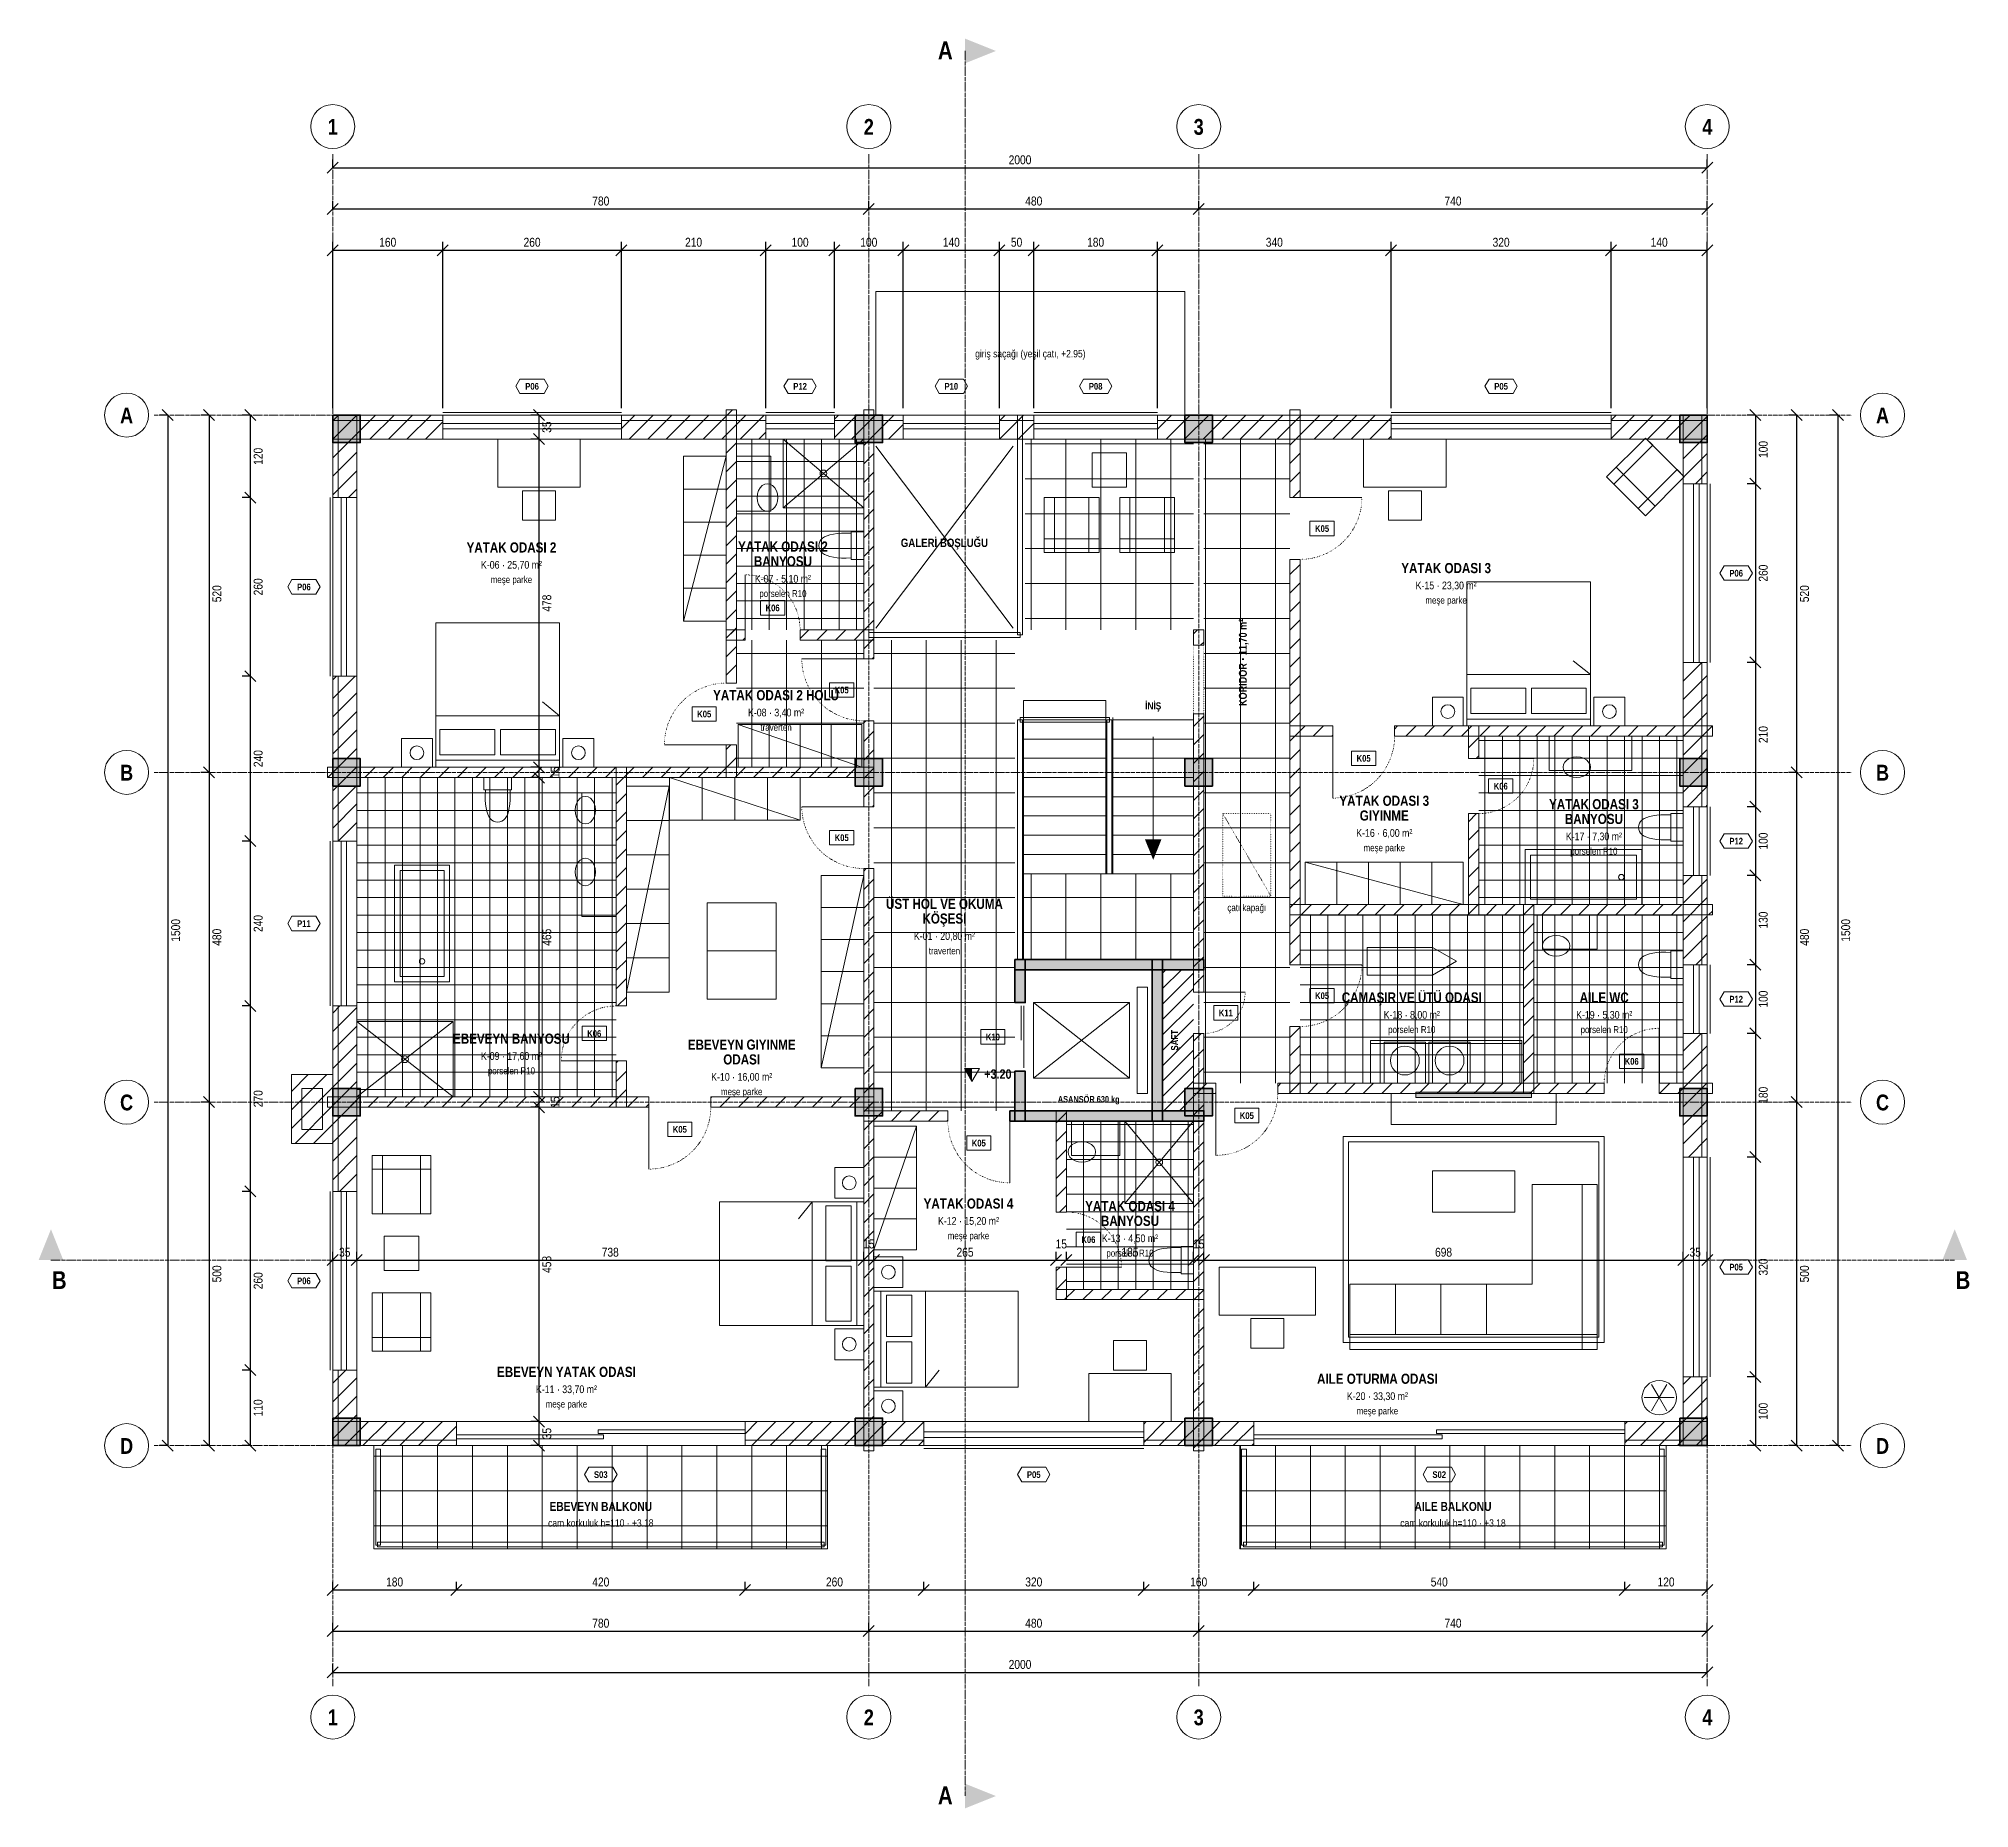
# Model space of a CAD drawing. Header units: centimetres. Extents: x -864 to 7399, y -55958 to -4337.
# Drawn here: x -428 to 2381, y -20528 to -17952 of the extents above; entities that cross this region are included whole.
import ezdxf
from ezdxf.enums import TextEntityAlignment as Align

# ---------------------------------------------------------------- set-up
doc = ezdxf.new("R2010")
doc.units = ezdxf.units.CM
doc.header["$LTSCALE"] = 0.25
doc.linetypes.add('ACAD_ISO04W100', pattern=[30, 24, -3, 0, -3])
doc.linetypes.add('ACAD_ISO07W100', pattern=[3, 0, -3])
for name, color, linetype, lineweight in [('M-BACA-TUGLA', 116, 'Continuous', 9), ('M-BACA-TUGLA-T', 8, 'Continuous', 5), ('M-DUVA-GAZBETON', 64, 'Continuous', 20), ('M-DUVA-GAZBETON-T', 8, 'Continuous', 5), ('M-GOST-ACYONU', 248, 'ACAD_ISO07W100', 9), ('M-GOST-AKS', 1, 'ACAD_ISO04W100', 9), ('M-GOST-AKSPOZ', 1, 'Continuous', 9), ('M-GOST-DISOLCU', 40, 'Continuous', 9), ('M-GOST-ICOLCU', 44, 'Continuous', 9), ('M-GOST-IZDUSUM', 80, 'ACAD_ISO07W100', 18), ('M-GOST-KAPIPOZ', 95, 'Continuous', 9), ('M-GOST-KESITHATTI', 240, 'ACAD_ISO04W100', 18), ('M-GOST-MAHALPOZ', 7, 'Continuous', 9), ('M-GOST-MERDIVEPOZ', 145, 'Continuous', 9), ('M-GOST-PENCEREPOZ', 62, 'Continuous', 9), ('M-GOST-PLANKOT', 46, 'Continuous', 9), ('M-GOST-YAZI', 2, 'Continuous', 9), ('M-ISYA-TASYUNU', 251, 'Continuous', 9), ('M-KALD-TAS', 45, 'Continuous', 9), ('M-KALD-TAS-T', 8, 'Continuous', 5), ('M-KORK-CAM', 100, 'Continuous', 9), ('M-KPKN-AHSAP', 93, 'Continuous', 9), ('M-KPKS-AHSAP', 160, 'Continuous', 9), ('M-MERD-BETONARME', 6, 'Continuous', 18), ('M-MERD-BETONARME-T', 8, 'Continuous', 5), ('M-PNKS-ALUMINYUM', 171, 'Continuous', 9), ('M-SAFT-TESISAT-T', 8, 'Continuous', 5), ('M-TASI-BETONARME', 5, 'Continuous', 35), ('M-TASI-BETONARME-T', 250, 'Continuous', 5), ('M-TEFR-MEKANIK', 238, 'Continuous', 9), ('M-TEFR-MIMARI', 29, 'Continuous', 9), ('M-ZMNK-DOGALTAS-T', 8, 'Continuous', 5), ('M-ZMNK-SERAMIK-T', 8, 'Continuous', 5)]:
    doc.layers.add(name, color=color, linetype=linetype, lineweight=lineweight)
doc.styles.add('YAZI', font='arialn.ttf')
doc.styles.add('YAZI-KALIN', font='arialnb.ttf')
doc.dimstyles.new('MIMARI-1-100', dxfattribs={"dimscale": 10, "dimtxt": 1.296, "dimasz": 2.5, "dimexe": 1.2, "dimexo": 0, "dimgap": 0.5, "dimtad": 1, "dimdec": 0, "dimtxsty": 'YAZI', "dimtsz": 0.8, "dimcen": 2.5, "dimclrd": 256, "dimclre": 256, "dimclrt": 256, "dimazin": 3, "dimtfac": 1, "dimtmove": 0, "dimatfit": 3, "dimarcsym": 0})

msp = doc.modelspace()

# ---------------------------------------------------------------- texts
at = {"layer": 'M-GOST-AKSPOZ', "style": 'YAZI-KALIN'}
for s, p in [('1', (0, -18092)), ('2', (780, -18092)), ('3', (1260, -18092)), ('4', (2000, -18092)), ('A', (-300, -18512)), ('A', (2255, -18512)), ('B', (-300, -19032)), ('B', (2255, -19032)), ('C', (-300, -19512)), ('C', (2255, -19512)), ('D', (-300, -20012)), ('D', (2255, -20012)), ('1', (0, -20407)), ('2', (780, -20407)), ('3', (1260, -20407)), ('4', (2000, -20407))]:
    msp.add_text(s, height=23, dxfattribs=at).set_placement(p, align=Align.CENTER)
at = {"layer": 'M-GOST-IZDUSUM', "style": 'YAZI'}
msp.add_text('çatı kapağı', height=10.08, dxfattribs=at).set_placement((1330, -19222), align=Align.CENTER)
at = {"layer": 'M-GOST-KAPIPOZ', "style": 'YAZI-KALIN'}
for s, p in [('K05', (1439.5, -18670)), ('K06', (640, -18785.5)), ('K05', (740.5, -18905)), ('K05', (540.5, -18940)), ('K05', (1500, -19004.5)), ('K06', (1699.5, -19045)), ('K05', (740.5, -19120)), ('K05', (1439.5, -19350)), ('K11', (1299.5, -19375)), ('K06', (380.5, -19405)), ('K10', (960.5, -19410)), ('K06', (1890, -19445.5)), ('K05', (1330, -19524.5)), ('K05', (505, -19544.5)), ('K05', (940, -19564.5)), ('K06', (1099.5, -19705))]:
    msp.add_text(s, height=9.72, dxfattribs=at).set_placement(p, align=Align.CENTER)
at = {"layer": 'M-GOST-KESITHATTI', "style": 'YAZI-KALIN'}
for p in [(902, -17982), (902, -20522)]:
    msp.add_text('A', height=25.9, dxfattribs=at).set_placement(p, align=Align.RIGHT)
for p in [(-398, -19772), (2372, -19772)]:
    msp.add_text('B', height=25.9, dxfattribs=at).set_placement(p, align=Align.CENTER)
at = {"layer": 'M-GOST-MAHALPOZ'}
for s, height, style, p in [('GALERİ BOŞLUĞU', 12.24, 'YAZI-KALIN', (890, -18692)), ('YATAK ODASI 2', 14.76, 'YAZI-KALIN', (260, -18700)), ('YATAK ODASI 2', 14.76, 'YAZI-KALIN', (655, -18698.7)), ('BANYOSU', 14.76, 'YAZI-KALIN', (655, -18720.2)), ('K-06 · 25,70 m²', 11.16, 'YAZI', (260, -18723.5)), ('meşe parke', 10.08, 'YAZI', (260, -18744.5)), ('K-07 · 5,10 m²', 11.16, 'YAZI', (655, -18743.8)), ('YATAK ODASI 3', 14.76, 'YAZI-KALIN', (1620, -18730)), ('porselen R10', 10.08, 'YAZI', (655, -18764.8)), ('K-15 · 23,30 m²', 11.16, 'YAZI', (1620, -18753.5)), ('meşe parke', 10.08, 'YAZI', (1620, -18774.5)), ('YATAK ODASI 2 HOLÜ', 14.76, 'YAZI-KALIN', (645, -18915)), ('K-08 · 3,40 m²', 11.16, 'YAZI', (645, -18938.5)), ('traverten', 10.08, 'YAZI', (645, -18959.5)), ('YATAK ODASI 3', 14.76, 'YAZI-KALIN', (1530, -19068.7)), ('GIYINME', 14.76, 'YAZI-KALIN', (1530, -19090.2)), ('YATAK ODASI 3', 14.76, 'YAZI-KALIN', (1835, -19073.7)), ('K-16 · 6,00 m²', 11.16, 'YAZI', (1530, -19113.8)), ('BANYOSU', 14.76, 'YAZI-KALIN', (1835, -19095.2)), ('meşe parke', 10.08, 'YAZI', (1530, -19134.8)), ('K-17 · 7,30 m²', 11.16, 'YAZI', (1835, -19118.8)), ('porselen R10', 10.08, 'YAZI', (1835, -19139.8)), ('ÜST HOL VE OKUMA', 14.76, 'YAZI-KALIN', (890, -19218.7)), ('KÖŞESI', 14.76, 'YAZI-KALIN', (890, -19240.2)), ('K-01 · 20,80 m²', 11.16, 'YAZI', (890, -19263.8)), ('traverten', 10.08, 'YAZI', (890, -19284.8)), ('ÇAMAŞIR VE ÜTÜ ODASI', 14.76, 'YAZI-KALIN', (1570, -19355)), ('AILE WC', 14.76, 'YAZI-KALIN', (1850, -19355)), ('K-18 · 8,00 m²', 11.16, 'YAZI', (1570, -19378.5)), ('K-19 · 5,30 m²', 11.16, 'YAZI', (1850, -19378.5)), ('EBEVEYN BANYOSU', 14.76, 'YAZI-KALIN', (260, -19415)), ('EBEVEYN GIYINME', 14.76, 'YAZI-KALIN', (595, -19423.7)), ('porselen R10', 10.08, 'YAZI', (1570, -19399.5)), ('porselen R10', 10.08, 'YAZI', (1850, -19399.5)), ('K-09 · 17,60 m²', 11.16, 'YAZI', (260, -19438.5)), ('ODASI', 14.76, 'YAZI-KALIN', (595, -19445.2)), ('porselen R10', 10.08, 'YAZI', (260, -19459.5)), ('K-10 · 16,00 m²', 11.16, 'YAZI', (595, -19468.8)), ('meşe parke', 10.08, 'YAZI', (595, -19489.8)), ('YATAK ODASI 4', 14.76, 'YAZI-KALIN', (925, -19655)), ('YATAK ODASI 4', 14.76, 'YAZI-KALIN', (1160, -19658.7)), ('BANYOSU', 14.76, 'YAZI-KALIN', (1160, -19680.2)), ('K-12 · 15,20 m²', 11.16, 'YAZI', (925, -19678.5)), ('meşe parke', 10.08, 'YAZI', (925, -19699.5)), ('K-13 · 4,50 m²', 11.16, 'YAZI', (1160, -19703.8)), ('porselen R10', 10.08, 'YAZI', (1160, -19724.8)), ('EBEVEYN YATAK ODASI', 14.76, 'YAZI-KALIN', (340, -19900)), ('K-11 · 33,70 m²', 11.16, 'YAZI', (340, -19923.5)), ('AILE OTURMA ODASI', 14.76, 'YAZI-KALIN', (1520, -19910)), ('meşe parke', 10.08, 'YAZI', (340, -19944.5)), ('K-20 · 33,30 m²', 11.16, 'YAZI', (1520, -19933.5)), ('meşe parke', 10.08, 'YAZI', (1520, -19954.5))]:
    msp.add_text(s, height=height, dxfattribs=dict(at, style=style)).set_placement(p, align=Align.CENTER)
at = {"layer": 'M-GOST-MAHALPOZ', "style": 'YAZI-KALIN'}
for s, height, p in [('KORIDOR · 11,70 m²', 11.52, (1330, -18860)), ('ŞAFT', 10.08, (1230, -19410))]:
    msp.add_text(s, height=height, rotation=90, dxfattribs=at).set_placement(p, align=Align.CENTER)
at = {"layer": 'M-GOST-MERDIVEPOZ', "style": 'YAZI-KALIN'}
msp.add_text('İNİŞ', height=10.44, dxfattribs=at).set_placement((1193.8, -18928.5), align=Align.CENTER)
at = {"layer": 'M-GOST-PENCEREPOZ', "style": 'YAZI-KALIN'}
for s, p in [('P06', (290, -18463)), ('P12', (680, -18463)), ('P10', (900, -18463)), ('P08', (1110, -18463)), ('P05', (1700, -18463)), ('P06', (2042, -18735)), ('P06', (-42, -18755)), ('P12', (2042, -19125)), ('P11', (-42, -19245)), ('P12', (2042, -19355)), ('P05', (2042, -19745)), ('P06', (-42, -19765)), ('S03', (390, -20047)), ('P05', (1020, -20047)), ('S02', (1610, -20047))]:
    msp.add_text(s, height=9.72, dxfattribs=at).set_placement(p, align=Align.CENTER)
at = {"layer": 'M-GOST-PLANKOT', "style": 'YAZI-KALIN'}
msp.add_text('+3.20', height=13.68, dxfattribs=at).set_placement((948, -19466))
at = {"layer": 'M-GOST-YAZI'}
for s, height, style, p in [('giriş saçağı (yeşil çatı, +2.95)', 10.8, 'YAZI', (1015, -18416)), ('ASANSÖR 630 kg', 9.36, 'YAZI-KALIN', (1100, -19500.5)), ('EBEVEYN BALKONU', 12.96, 'YAZI-KALIN', (390, -20095)), ('AILE BALKONU', 12.96, 'YAZI-KALIN', (1630, -20095)), ('cam korkuluk h=110 · +3.18', 10.8, 'YAZI', (390, -20118)), ('cam korkuluk h=110 · +3.18', 10.8, 'YAZI', (1630, -20118))]:
    msp.add_text(s, height=height, dxfattribs=dict(at, style=style)).set_placement(p, align=Align.CENTER)

# ---------------------------------------------------------------- dimensions: what is measured, and where the dimension line sits
at = {"layer": 'M-GOST-DISOLCU'}
for base, p1, p2 in [((0, -18140), (0, -18140), (2000, -18140)), ((0, -18200), (0, -18200), (780, -18200)), ((780, -18200), (780, -18200), (1260, -18200)), ((1260, -18200), (1260, -18200), (2000, -18200)), ((0, -18260), (0, -18490), (160, -18490)), ((160, -18260), (160, -18490), (420, -18490)), ((420, -18260), (420, -18490), (630, -18490)), ((630, -18260), (630, -18490), (730, -18490)), ((730, -18260), (730, -18490), (830, -18490)), ((830, -18260), (830, -18490), (970, -18490)), ((970, -18260), (970, -18490), (1020, -18490)), ((1020, -18260), (1020, -18490), (1200, -18490)), ((1200, -18260), (1200, -18490), (1540, -18490)), ((1540, -18260), (1540, -18490), (1860, -18490)), ((1860, -18260), (1860, -18490), (2000, -18490)), ((0, -20210), (0, -20210), (180, -20210)), ((180, -20210), (180, -20210), (600, -20210)), ((600, -20210), (600, -20210), (860, -20210)), ((860, -20210), (860, -20210), (1180, -20210)), ((1180, -20210), (1180, -20210), (1340, -20210)), ((1340, -20210), (1340, -20210), (1880, -20210)), ((1880, -20210), (1880, -20210), (2000, -20210)), ((0, -20270), (0, -20270), (780, -20270)), ((780, -20270), (780, -20270), (1260, -20270)), ((1260, -20270), (1260, -20270), (2000, -20270)), ((0, -20330), (0, -20330), (2000, -20330))]:
    msp.add_linear_dim(base=base, p1=p1, p2=p2, dimstyle='MIMARI-1-100', dxfattribs=at).render()
for base, p1, p2 in [((-240, -18500), (-240, -18500), (-240, -20000)), ((-180, -18500), (-180, -18500), (-180, -19020)), ((-120, -18500), (-120, -18500), (-120, -18620)), ((2070, -18500), (2070, -18500), (2070, -18600)), ((2130, -18500), (2130, -18500), (2130, -19020)), ((2190, -18500), (2190, -18500), (2190, -20000)), ((2070, -18600), (2070, -18600), (2070, -18860)), ((-120, -18620), (-120, -18620), (-120, -18880)), ((-120, -18880), (-120, -18880), (-120, -19120)), ((2070, -18860), (2070, -18860), (2070, -19070)), ((-180, -19020), (-180, -19020), (-180, -19500)), ((2130, -19020), (2130, -19020), (2130, -19500)), ((2070, -19070), (2070, -19070), (2070, -19170)), ((-120, -19120), (-120, -19120), (-120, -19360)), ((2070, -19170), (2070, -19170), (2070, -19300)), ((2070, -19300), (2070, -19300), (2070, -19400)), ((-120, -19360), (-120, -19360), (-120, -19630)), ((2070, -19400), (2070, -19400), (2070, -19580)), ((-180, -19500), (-180, -19500), (-180, -20000)), ((2130, -19500), (2130, -19500), (2130, -20000)), ((2070, -19580), (2070, -19580), (2070, -19900)), ((-120, -19630), (-120, -19630), (-120, -19890)), ((-120, -19890), (-120, -19890), (-120, -20000)), ((2070, -19900), (2070, -19900), (2070, -20000))]:
    msp.add_linear_dim(base=base, p1=p1, p2=p2, angle=90, dimstyle='MIMARI-1-100', dxfattribs=at).render()
at = {"layer": 'M-GOST-ICOLCU'}
for base, p1, p2 in [((300, -18500), (300, -18500), (300, -18535)), ((300, -18535), (300, -18535), (300, -19012.5)), ((300, -19012.5), (300, -19012.5), (300, -19027.5)), ((300, -19027.5), (300, -19027.5), (300, -19492.5)), ((300, -19492.5), (300, -19492.5), (300, -19507.5)), ((300, -19507.5), (300, -19507.5), (300, -19965)), ((300, -19965), (300, -19965), (300, -20000))]:
    msp.add_linear_dim(base=base, p1=p1, p2=p2, angle=90, dimstyle='MIMARI-1-100', dxfattribs=at).render()
for base, p1, p2 in [((0, -19730), (0, -19730), (35, -19730)), ((35, -19730), (35, -19730), (772.5, -19730)), ((772.5, -19730), (772.5, -19730), (787.5, -19730)), ((787.5, -19730), (787.5, -19730), (1052.5, -19730)), ((1052.5, -19730), (1052.5, -19730), (1067.5, -19730)), ((1067.5, -19730), (1067.5, -19730), (1252.5, -19730)), ((1252.5, -19730), (1252.5, -19730), (1267.5, -19730)), ((1267.5, -19730), (1267.5, -19730), (1965, -19730)), ((1965, -19730), (1965, -19730), (2000, -19730))]:
    msp.add_linear_dim(base=base, p1=p1, p2=p2, dimstyle='MIMARI-1-100', dxfattribs=at).render()

# ---------------------------------------------------------------- hatches: boundary and pattern name
at = {"layer": 'M-BACA-TUGLA-T'}
h = msp.add_hatch(dxfattribs=at)
h.set_pattern_fill('ANSI31', scale=6)
h.paths.add_polyline_path([(-60, -19460), (0, -19460), (0, -19560), (-60, -19560)])
at = {"layer": 'M-DUVA-GAZBETON-T'}
h = msp.add_hatch(dxfattribs=at)
h.set_pattern_fill('ANSI31', scale=6)
h.paths.add_polyline_path([(0, -18500), (35, -18500), (35, -18620), (0, -18620)])
h = msp.add_hatch(dxfattribs=at)
h.set_pattern_fill('ANSI31', scale=6)
h.paths.add_polyline_path([(0, -18500), (160, -18500), (160, -18535), (0, -18535)])
h = msp.add_hatch(dxfattribs=at)
h.set_pattern_fill('ANSI31', scale=6)
h.paths.add_polyline_path([(420, -18500), (630, -18500), (630, -18535), (420, -18535)])
h = msp.add_hatch(dxfattribs=at)
h.set_pattern_fill('ANSI31', scale=6)
h.paths.add_polyline_path([(572.5, -18492.5), (587.5, -18492.5), (587.5, -18890), (572.5, -18890)])
h = msp.add_hatch(dxfattribs=at)
h.set_pattern_fill('ANSI31', scale=6)
h.paths.add_polyline_path([(730, -18500), (830, -18500), (830, -18535), (730, -18535)])
h = msp.add_hatch(dxfattribs=at)
h.set_pattern_fill('ANSI31', scale=6)
h.paths.add_polyline_path([(772.5, -18492.5), (787.5, -18492.5), (787.5, -18855), (772.5, -18855)])
h = msp.add_hatch(dxfattribs=at)
h.set_pattern_fill('ANSI31', scale=6)
h.paths.add_polyline_path([(970, -18500), (1020, -18500), (1020, -18535), (970, -18535)])
h = msp.add_hatch(dxfattribs=at)
h.set_pattern_fill('ANSI31', scale=6)
h.paths.add_polyline_path([(1200, -18500), (1540, -18500), (1540, -18535), (1200, -18535)])
h = msp.add_hatch(dxfattribs=at)
h.set_pattern_fill('ANSI31', scale=6)
h.paths.add_polyline_path([(1392.5, -18492.5), (1407.5, -18492.5), (1407.5, -18620), (1392.5, -18620)])
h = msp.add_hatch(dxfattribs=at)
h.set_pattern_fill('ANSI31', scale=6)
h.paths.add_polyline_path([(1860, -18500), (2000, -18500), (2000, -18535), (1860, -18535)])
h = msp.add_hatch(dxfattribs=at)
h.set_pattern_fill('ANSI31', scale=6)
h.paths.add_polyline_path([(1965, -18500), (2000, -18500), (2000, -18600), (1965, -18600)])
h = msp.add_hatch(dxfattribs=at)
h.set_pattern_fill('ANSI31', scale=6)
h.paths.add_polyline_path([(1392.5, -18710), (1407.5, -18710), (1407.5, -19300), (1392.5, -19300)])
h = msp.add_hatch(dxfattribs=at)
h.set_pattern_fill('ANSI31', scale=6)
h.paths.add_polyline_path([(572.5, -18812.5), (600, -18812.5), (600, -18827.5), (572.5, -18827.5)])
h = msp.add_hatch(dxfattribs=at)
h.set_pattern_fill('ANSI31', scale=6)
h.paths.add_polyline_path([(680, -18812.5), (787.5, -18812.5), (787.5, -18827.5), (680, -18827.5)])
h = msp.add_hatch(dxfattribs=at)
h.set_pattern_fill('ANSI31', scale=6)
h.paths.add_polyline_path([(1252.5, -18812.5), (1267.5, -18812.5), (1267.5, -18835), (1252.5, -18835)])
h = msp.add_hatch(dxfattribs=at)
h.set_pattern_fill('ANSI31', scale=6)
h.paths.add_polyline_path([(1965, -18860), (2000, -18860), (2000, -19070), (1965, -19070)])
h = msp.add_hatch(dxfattribs=at)
h.set_pattern_fill('ANSI31', scale=6)
h.paths.add_polyline_path([(0, -18880), (35, -18880), (35, -19120), (0, -19120)])
h = msp.add_hatch(dxfattribs=at)
h.set_pattern_fill('ANSI31', scale=6)
h.paths.add_polyline_path([(1252.5, -18935), (1267.5, -18935), (1267.5, -19340), (1252.5, -19340)])
h = msp.add_hatch(dxfattribs=at)
h.set_pattern_fill('ANSI31', scale=6)
h.paths.add_polyline_path([(772.5, -18945), (787.5, -18945), (787.5, -19070), (772.5, -19070)])
h = msp.add_hatch(dxfattribs=at)
h.set_pattern_fill('ANSI31', scale=6)
h.paths.add_polyline_path([(1392.5, -18952.5), (1455, -18952.5), (1455, -18967.5), (1392.5, -18967.5)])
h = msp.add_hatch(dxfattribs=at)
h.set_pattern_fill('ANSI31', scale=6)
h.paths.add_polyline_path([(1545, -18952.5), (2007.5, -18952.5), (2007.5, -18967.5), (1545, -18967.5)])
h = msp.add_hatch(dxfattribs=at)
h.set_pattern_fill('ANSI31', scale=6)
h.paths.add_polyline_path([(1652.5, -18952.5), (1667.5, -18952.5), (1667.5, -19000), (1652.5, -19000)])
h = msp.add_hatch(dxfattribs=at)
h.set_pattern_fill('ANSI31', scale=6)
h.paths.add_polyline_path([(572.5, -18980), (587.5, -18980), (587.5, -19027.5), (572.5, -19027.5)])
h = msp.add_hatch(dxfattribs=at)
h.set_pattern_fill('ANSI31', scale=6)
h.paths.add_polyline_path([(-7.5, -19012.5), (787.5, -19012.5), (787.5, -19027.5), (-7.5, -19027.5)])
h = msp.add_hatch(dxfattribs=at)
h.set_pattern_fill('ANSI31', scale=6)
h.paths.add_polyline_path([(412.5, -19012.5), (427.5, -19012.5), (427.5, -19360), (412.5, -19360)])
h = msp.add_hatch(dxfattribs=at)
h.set_pattern_fill('ANSI31', scale=6)
h.paths.add_polyline_path([(1652.5, -19080), (1667.5, -19080), (1667.5, -19227.5), (1652.5, -19227.5)])
h = msp.add_hatch(dxfattribs=at)
h.set_pattern_fill('ANSI31', scale=6)
h.paths.add_polyline_path([(772.5, -19160), (787.5, -19160), (787.5, -20007.5), (772.5, -20007.5)])
h = msp.add_hatch(dxfattribs=at)
h.set_pattern_fill('ANSI31', scale=6)
h.paths.add_polyline_path([(1965, -19170), (2000, -19170), (2000, -19300), (1965, -19300)])
h = msp.add_hatch(dxfattribs=at)
h.set_pattern_fill('ANSI31', scale=6)
h.paths.add_polyline_path([(1392.5, -19212.5), (2007.5, -19212.5), (2007.5, -19227.5), (1392.5, -19227.5)])
h = msp.add_hatch(dxfattribs=at)
h.set_pattern_fill('ANSI31', scale=6)
h.paths.add_polyline_path([(1732.5, -19212.5), (1747.5, -19212.5), (1747.5, -19487.5), (1732.5, -19487.5)])
h = msp.add_hatch(dxfattribs=at)
h.set_pattern_fill('ANSI31', scale=6)
h.paths.add_polyline_path([(0, -19360), (35, -19360), (35, -19630), (0, -19630)])
h = msp.add_hatch(dxfattribs=at)
h.set_pattern_fill('ANSI31', scale=6)
h.paths.add_polyline_path([(1252.5, -19400), (1267.5, -19400), (1267.5, -20007.5), (1252.5, -20007.5)])
h = msp.add_hatch(dxfattribs=at)
h.set_pattern_fill('ANSI31', scale=6)
h.paths.add_polyline_path([(1392.5, -19390), (1407.5, -19390), (1407.5, -19487.5), (1392.5, -19487.5)])
h = msp.add_hatch(dxfattribs=at)
h.set_pattern_fill('ANSI31', scale=6)
h.paths.add_polyline_path([(1965, -19400), (2000, -19400), (2000, -19580), (1965, -19580)])
h = msp.add_hatch(dxfattribs=at)
h.set_pattern_fill('ANSI31', scale=6)
h.paths.add_polyline_path([(412.5, -19440), (427.5, -19440), (427.5, -19507.5), (412.5, -19507.5)])
h = msp.add_hatch(dxfattribs=at)
h.set_pattern_fill('ANSI31', scale=6)
h.paths.add_polyline_path([(-7.5, -19492.5), (460, -19492.5), (460, -19507.5), (-7.5, -19507.5)])
h = msp.add_hatch(dxfattribs=at)
h.set_pattern_fill('ANSI31', scale=6)
h.paths.add_polyline_path([(550, -19492.5), (787.5, -19492.5), (787.5, -19507.5), (550, -19507.5)])
h = msp.add_hatch(dxfattribs=at)
h.set_pattern_fill('ANSI31', scale=6)
h.paths.add_polyline_path([(1252.5, -19472.5), (1285, -19472.5), (1285, -19487.5), (1252.5, -19487.5)])
h = msp.add_hatch(dxfattribs=at)
h.set_pattern_fill('ANSI31', scale=6)
h.paths.add_polyline_path([(1375, -19472.5), (1850, -19472.5), (1850, -19487.5), (1375, -19487.5)])
h = msp.add_hatch(dxfattribs=at)
h.set_pattern_fill('ANSI31', scale=6)
h.paths.add_polyline_path([(1930, -19472.5), (2007.5, -19472.5), (2007.5, -19487.5), (1930, -19487.5)])
h = msp.add_hatch(dxfattribs=at)
h.set_pattern_fill('ANSI31', scale=6)
h.paths.add_polyline_path([(772.5, -19512.5), (895, -19512.5), (895, -19527.5), (772.5, -19527.5)])
h = msp.add_hatch(dxfattribs=at)
h.set_pattern_fill('ANSI31', scale=6)
h.paths.add_polyline_path([(1052.5, -19512.5), (1067.5, -19512.5), (1067.5, -19660), (1052.5, -19660)])
h = msp.add_hatch(dxfattribs=at)
h.set_pattern_fill('ANSI31', scale=6)
h.paths.add_polyline_path([(1052.5, -19740), (1067.5, -19740), (1067.5, -19787.5), (1052.5, -19787.5)])
h = msp.add_hatch(dxfattribs=at)
h.set_pattern_fill('ANSI31', scale=6)
h.paths.add_polyline_path([(1052.5, -19772.5), (1267.5, -19772.5), (1267.5, -19787.5), (1052.5, -19787.5)])
h = msp.add_hatch(dxfattribs=at)
h.set_pattern_fill('ANSI31', scale=6)
h.paths.add_polyline_path([(0, -19890), (35, -19890), (35, -20000), (0, -20000)])
h = msp.add_hatch(dxfattribs=at)
h.set_pattern_fill('ANSI31', scale=6)
h.paths.add_polyline_path([(1965, -19900), (2000, -19900), (2000, -20000), (1965, -20000)])
h = msp.add_hatch(dxfattribs=at)
h.set_pattern_fill('ANSI31', scale=6)
h.paths.add_polyline_path([(0, -19965), (180, -19965), (180, -20000), (0, -20000)])
h = msp.add_hatch(dxfattribs=at)
h.set_pattern_fill('ANSI31', scale=6)
h.paths.add_polyline_path([(600, -19965), (860, -19965), (860, -20000), (600, -20000)])
h = msp.add_hatch(dxfattribs=at)
h.set_pattern_fill('ANSI31', scale=6)
h.paths.add_polyline_path([(1180, -19965), (1340, -19965), (1340, -20000), (1180, -20000)])
h = msp.add_hatch(dxfattribs=at)
h.set_pattern_fill('ANSI31', scale=6)
h.paths.add_polyline_path([(1880, -19965), (2000, -19965), (2000, -20000), (1880, -20000)])
at = {"layer": 'M-GOST-KESITHATTI'}
h = msp.add_hatch(color=256, dxfattribs=at)
h.dxf.hatch_style = 1
h.paths.add_polyline_path([(920, -17952), (965, -17970), (920, -17988)])
h = msp.add_hatch(color=256, dxfattribs=at)
h.dxf.hatch_style = 1
h.paths.add_polyline_path([(-428, -19730), (-410, -19685), (-392, -19730)])
h = msp.add_hatch(color=256, dxfattribs=at)
h.dxf.hatch_style = 1
h.paths.add_polyline_path([(2342, -19730), (2360, -19685), (2378, -19730)])
h = msp.add_hatch(color=256, dxfattribs=at)
h.dxf.hatch_style = 1
h.paths.add_polyline_path([(920, -20492), (965, -20510), (920, -20528)])
at = {"layer": 'M-GOST-PLANKOT'}
h = msp.add_hatch(color=256, dxfattribs=at)
h.dxf.hatch_style = 1
h.paths.add_polyline_path([(919, -19451), (930, -19451), (930, -19470)])
at = {"layer": 'M-KALD-TAS-T'}
h = msp.add_hatch(dxfattribs=at)
h.set_pattern_fill('NET', scale=16)
h.paths.add_polyline_path([(60, -20000), (720, -20000), (720, -20150), (60, -20150)])
h = msp.add_hatch(dxfattribs=at)
h.set_pattern_fill('NET', scale=16)
h.paths.add_polyline_path([(1320, -20000), (1940, -20000), (1940, -20150), (1320, -20150)])
at = {"layer": 'M-MERD-BETONARME-T'}
h = msp.add_hatch(color=256, dxfattribs=at)
h.dxf.hatch_style = 1
h.paths.add_polyline_path([(1181.8, -19117.5), (1205.8, -19117.5), (1193.8, -19147.5)])
at = {"layer": 'M-SAFT-TESISAT-T'}
h = msp.add_hatch(dxfattribs=at)
h.set_pattern_fill('ANSI31', scale=5)
h.paths.add_polyline_path([(1207.5, -19307.5), (1252.5, -19307.5), (1252.5, -19512.5), (1207.5, -19512.5)])
at = {"layer": 'M-TASI-BETONARME-T'}
h = msp.add_hatch(color=256, dxfattribs=at)
h.dxf.hatch_style = 1
h.paths.add_polyline_path([(0, -18500), (40, -18500), (40, -18540), (0, -18540)])
h = msp.add_hatch(color=256, dxfattribs=at)
h.dxf.hatch_style = 1
h.paths.add_polyline_path([(760, -18500), (800, -18500), (800, -18540), (760, -18540)])
h = msp.add_hatch(color=256, dxfattribs=at)
h.dxf.hatch_style = 1
h.paths.add_polyline_path([(1240, -18500), (1280, -18500), (1280, -18540), (1240, -18540)])
h = msp.add_hatch(color=256, dxfattribs=at)
h.dxf.hatch_style = 1
h.paths.add_polyline_path([(1960, -18500), (2000, -18500), (2000, -18540), (1960, -18540)])
h = msp.add_hatch(color=256, dxfattribs=at)
h.dxf.hatch_style = 1
h.paths.add_polyline_path([(0, -19000), (40, -19000), (40, -19040), (0, -19040)])
h = msp.add_hatch(color=256, dxfattribs=at)
h.dxf.hatch_style = 1
h.paths.add_polyline_path([(760, -19000), (800, -19000), (800, -19040), (760, -19040)])
h = msp.add_hatch(color=256, dxfattribs=at)
h.dxf.hatch_style = 1
h.paths.add_polyline_path([(1240, -19000), (1280, -19000), (1280, -19040), (1240, -19040)])
h = msp.add_hatch(color=256, dxfattribs=at)
h.dxf.hatch_style = 1
h.paths.add_polyline_path([(1960, -19000), (2000, -19000), (2000, -19040), (1960, -19040)])
h = msp.add_hatch(color=256, dxfattribs=at)
h.dxf.hatch_style = 1
h.paths.add_polyline_path([(992.5, -19292.5), (1007.5, -19292.5), (1007.5, -19355), (992.5, -19355)])
h = msp.add_hatch(color=256, dxfattribs=at)
h.dxf.hatch_style = 1
h.paths.add_polyline_path([(992.5, -19292.5), (1267.5, -19292.5), (1267.5, -19307.5), (992.5, -19307.5)])
h = msp.add_hatch(color=256, dxfattribs=at)
h.dxf.hatch_style = 1
h.paths.add_polyline_path([(1192.5, -19292.5), (1207.5, -19292.5), (1207.5, -19527.5), (1192.5, -19527.5)])
h = msp.add_hatch(color=256, dxfattribs=at)
h.dxf.hatch_style = 1
h.paths.add_polyline_path([(992.5, -19455), (1007.5, -19455), (1007.5, -19527.5), (992.5, -19527.5)])
h = msp.add_hatch(color=256, dxfattribs=at)
h.dxf.hatch_style = 1
h.paths.add_polyline_path([(0, -19480), (40, -19480), (40, -19520), (0, -19520)])
h = msp.add_hatch(color=256, dxfattribs=at)
h.dxf.hatch_style = 1
h.paths.add_polyline_path([(760, -19480), (800, -19480), (800, -19520), (760, -19520)])
h = msp.add_hatch(color=256, dxfattribs=at)
h.dxf.hatch_style = 1
h.paths.add_polyline_path([(1240, -19480), (1280, -19480), (1280, -19520), (1240, -19520)])
h = msp.add_hatch(color=256, dxfattribs=at)
h.dxf.hatch_style = 1
h.paths.add_polyline_path([(1960, -19480), (2000, -19480), (2000, -19520), (1960, -19520)])
h = msp.add_hatch(color=256, dxfattribs=at)
h.dxf.hatch_style = 1
h.paths.add_polyline_path([(985, -19512.5), (1267.5, -19512.5), (1267.5, -19527.5), (985, -19527.5)])
h = msp.add_hatch(color=256, dxfattribs=at)
h.dxf.hatch_style = 1
h.paths.add_polyline_path([(0, -19960), (40, -19960), (40, -20000), (0, -20000)])
h = msp.add_hatch(color=256, dxfattribs=at)
h.dxf.hatch_style = 1
h.paths.add_polyline_path([(760, -19960), (800, -19960), (800, -20000), (760, -20000)])
h = msp.add_hatch(color=256, dxfattribs=at)
h.dxf.hatch_style = 1
h.paths.add_polyline_path([(1240, -19960), (1280, -19960), (1280, -20000), (1240, -20000)])
h = msp.add_hatch(color=256, dxfattribs=at)
h.dxf.hatch_style = 1
h.paths.add_polyline_path([(1960, -19960), (2000, -19960), (2000, -20000), (1960, -20000)])
at = {"layer": 'M-TEFR-MIMARI'}
h = msp.add_hatch(color=256, dxfattribs=at)
h.dxf.hatch_style = 1
h.paths.add_polyline_path([(1576, -19485.5), (1744, -19485.5), (1744, -19493.5), (1576, -19493.5)])
at = {"layer": 'M-ZMNK-DOGALTAS-T'}
h = msp.add_hatch(dxfattribs=at)
h.set_pattern_fill('NET', scale=16)
h.paths.add_polyline_path([(1007.5, -18535), (1252.5, -18535), (1252.5, -18812.5), (1007.5, -18812.5)])
h = msp.add_hatch(dxfattribs=at)
h.set_pattern_fill('NET', scale=16)
h.paths.add_polyline_path([(1267.5, -18535), (1392.5, -18535), (1392.5, -19472.5), (1267.5, -19472.5)])
h = msp.add_hatch(dxfattribs=at)
h.set_pattern_fill('NET', scale=16)
h.paths.add_polyline_path([(1007.5, -18812.5), (1007.5, -18827.5)])
h = msp.add_hatch(dxfattribs=at)
h.set_pattern_fill('NET', scale=16)
h.paths.add_polyline_path([(587.5, -18827.5), (772.5, -18827.5), (772.5, -19012.5), (587.5, -19012.5)])
h = msp.add_hatch(dxfattribs=at)
h.set_pattern_fill('NET', scale=16)
h.paths.add_polyline_path([(787.5, -18827.5), (992.5, -18827.5), (992.5, -19512.5), (787.5, -19512.5)])
h = msp.add_hatch(dxfattribs=at)
h.set_pattern_fill('NET', scale=16)
h.paths.add_polyline_path([(1005, -19167.5), (1252.5, -19167.5), (1252.5, -19292.5), (1005, -19292.5)])
at = {"layer": 'M-ZMNK-SERAMIK-T'}
h = msp.add_hatch(dxfattribs=at)
h.set_pattern_fill('NET', scale=8)
h.paths.add_polyline_path([(587.5, -18535), (772.5, -18535), (772.5, -18812.5), (587.5, -18812.5)])
h = msp.add_hatch(dxfattribs=at)
h.set_pattern_fill('NET', scale=8)
h.paths.add_polyline_path([(1667.5, -18967.5), (1965, -18967.5), (1965, -19212.5), (1667.5, -19212.5)])
h = msp.add_hatch(dxfattribs=at)
h.set_pattern_fill('NET', scale=8)
h.paths.add_polyline_path([(35, -19027.5), (412.5, -19027.5), (412.5, -19492.5), (35, -19492.5)])
h = msp.add_hatch(dxfattribs=at)
h.set_pattern_fill('NET', scale=8)
h.paths.add_polyline_path([(1407.5, -19227.5), (1732.5, -19227.5), (1732.5, -19472.5), (1407.5, -19472.5)])
h = msp.add_hatch(dxfattribs=at)
h.set_pattern_fill('NET', scale=8)
h.paths.add_polyline_path([(1747.5, -19227.5), (1965, -19227.5), (1965, -19472.5), (1747.5, -19472.5)])
h = msp.add_hatch(dxfattribs=at)
h.set_pattern_fill('NET', scale=8)
h.paths.add_polyline_path([(1067.5, -19527.5), (1252.5, -19527.5), (1252.5, -19772.5), (1067.5, -19772.5)])

# ---------------------------------------------------------------- linework, layer by layer
at = {"layer": 'M-BACA-TUGLA'}
for points in [[(-60, -19460), (0, -19460), (0, -19560), (-60, -19560)], [(-45, -19480), (-15, -19480), (-15, -19540), (-45, -19540)]]:
    msp.add_lwpolyline(points, close=True, dxfattribs=at)
at = {"layer": 'M-DUVA-GAZBETON'}
for points in [[(0, -18500), (35, -18500), (35, -18620), (0, -18620)], [(0, -18500), (160, -18500), (160, -18535), (0, -18535)], [(420, -18500), (630, -18500), (630, -18535), (420, -18535)], [(572.5, -18492.5), (587.5, -18492.5), (587.5, -18890), (572.5, -18890)], [(730, -18500), (830, -18500), (830, -18535), (730, -18535)], [(772.5, -18492.5), (787.5, -18492.5), (787.5, -18855), (772.5, -18855)], [(970, -18500), (1020, -18500), (1020, -18535), (970, -18535)], [(1200, -18500), (1540, -18500), (1540, -18535), (1200, -18535)], [(1392.5, -18492.5), (1407.5, -18492.5), (1407.5, -18620), (1392.5, -18620)], [(1860, -18500), (2000, -18500), (2000, -18535), (1860, -18535)], [(1965, -18500), (2000, -18500), (2000, -18600), (1965, -18600)], [(1392.5, -18710), (1407.5, -18710), (1407.5, -19300), (1392.5, -19300)], [(572.5, -18812.5), (600, -18812.5), (600, -18827.5), (572.5, -18827.5)], [(680, -18812.5), (787.5, -18812.5), (787.5, -18827.5), (680, -18827.5)], [(1252.5, -18812.5), (1267.5, -18812.5), (1267.5, -18835), (1252.5, -18835)], [(1965, -18860), (2000, -18860), (2000, -19070), (1965, -19070)], [(0, -18880), (35, -18880), (35, -19120), (0, -19120)], [(1252.5, -18935), (1267.5, -18935), (1267.5, -19340), (1252.5, -19340)], [(772.5, -18945), (787.5, -18945), (787.5, -19070), (772.5, -19070)], [(1392.5, -18952.5), (1455, -18952.5), (1455, -18967.5), (1392.5, -18967.5)], [(1545, -18952.5), (2007.5, -18952.5), (2007.5, -18967.5), (1545, -18967.5)], [(1652.5, -18952.5), (1667.5, -18952.5), (1667.5, -19000), (1652.5, -19000)], [(572.5, -18980), (587.5, -18980), (587.5, -19027.5), (572.5, -19027.5)], [(-7.5, -19012.5), (787.5, -19012.5), (787.5, -19027.5), (-7.5, -19027.5)], [(412.5, -19012.5), (427.5, -19012.5), (427.5, -19360), (412.5, -19360)], [(1652.5, -19080), (1667.5, -19080), (1667.5, -19227.5), (1652.5, -19227.5)], [(772.5, -19160), (787.5, -19160), (787.5, -20007.5), (772.5, -20007.5)], [(1965, -19170), (2000, -19170), (2000, -19300), (1965, -19300)], [(1392.5, -19212.5), (2007.5, -19212.5), (2007.5, -19227.5), (1392.5, -19227.5)], [(1732.5, -19212.5), (1747.5, -19212.5), (1747.5, -19487.5), (1732.5, -19487.5)], [(0, -19360), (35, -19360), (35, -19630), (0, -19630)], [(1252.5, -19400), (1267.5, -19400), (1267.5, -20007.5), (1252.5, -20007.5)], [(1392.5, -19390), (1407.5, -19390), (1407.5, -19487.5), (1392.5, -19487.5)], [(1965, -19400), (2000, -19400), (2000, -19580), (1965, -19580)], [(412.5, -19440), (427.5, -19440), (427.5, -19507.5), (412.5, -19507.5)], [(-7.5, -19492.5), (460, -19492.5), (460, -19507.5), (-7.5, -19507.5)], [(550, -19492.5), (787.5, -19492.5), (787.5, -19507.5), (550, -19507.5)], [(1252.5, -19472.5), (1285, -19472.5), (1285, -19487.5), (1252.5, -19487.5)], [(1375, -19472.5), (1850, -19472.5), (1850, -19487.5), (1375, -19487.5)], [(1930, -19472.5), (2007.5, -19472.5), (2007.5, -19487.5), (1930, -19487.5)], [(772.5, -19512.5), (895, -19512.5), (895, -19527.5), (772.5, -19527.5)], [(1052.5, -19512.5), (1067.5, -19512.5), (1067.5, -19660), (1052.5, -19660)], [(1052.5, -19740), (1067.5, -19740), (1067.5, -19787.5), (1052.5, -19787.5)], [(1052.5, -19772.5), (1267.5, -19772.5), (1267.5, -19787.5), (1052.5, -19787.5)], [(0, -19890), (35, -19890), (35, -20000), (0, -20000)], [(1965, -19900), (2000, -19900), (2000, -20000), (1965, -20000)], [(0, -19965), (180, -19965), (180, -20000), (0, -20000)], [(600, -19965), (860, -19965), (860, -20000), (600, -20000)], [(1180, -19965), (1340, -19965), (1340, -20000), (1180, -20000)], [(1880, -19965), (2000, -19965), (2000, -20000), (1880, -20000)]]:
    msp.add_lwpolyline(points, close=True, dxfattribs=at)
at = {"layer": 'M-GOST-ACYONU'}
for points in [[(1497.5, -18620), (1497.3, -18625.9), (1496.7, -18631.7), (1495.8, -18637.6), (1494.4, -18643.3), (1492.7, -18648.9), (1490.6, -18654.4), (1488.2, -18659.8), (1485.4, -18665), (1482.3, -18670), (1478.9, -18674.8), (1475.2, -18679.3), (1471.1, -18683.6), (1466.8, -18687.7), (1462.3, -18691.4), (1457.5, -18694.8), (1452.5, -18697.9), (1447.3, -18700.7), (1441.9, -18703.1), (1436.4, -18705.2), (1430.8, -18706.9), (1425.1, -18708.3), (1419.2, -18709.2), (1413.4, -18709.8), (1407.5, -18710)], [(600, -18732.5), (605.2, -18732.7), (610.4, -18733.2), (615.6, -18734), (620.7, -18735.2), (625.7, -18736.7), (630.6, -18738.6), (635.4, -18740.8), (640, -18743.2), (644.4, -18746), (648.7, -18749), (652.7, -18752.4), (656.6, -18755.9), (660.1, -18759.8), (663.5, -18763.8), (666.5, -18768.1), (669.3, -18772.5), (671.7, -18777.1), (673.9, -18781.9), (675.8, -18786.8), (677.3, -18791.8), (678.5, -18796.9), (679.3, -18802.1), (679.8, -18807.3), (680, -18812.5)], [(682.5, -18855), (682.7, -18860.9), (683.3, -18866.7), (684.2, -18872.6), (685.6, -18878.3), (687.3, -18883.9), (689.4, -18889.4), (691.8, -18894.8), (694.6, -18900), (697.7, -18905), (701.1, -18909.8), (704.8, -18914.3), (708.9, -18918.6), (713.2, -18922.7), (717.7, -18926.4), (722.5, -18929.8), (727.5, -18932.9), (732.7, -18935.7), (738.1, -18938.1), (743.6, -18940.2), (749.2, -18941.9), (754.9, -18943.3), (760.8, -18944.2), (766.6, -18944.8), (772.5, -18945)], [(482.5, -18980), (482.7, -18974.1), (483.3, -18968.3), (484.2, -18962.4), (485.6, -18956.7), (487.3, -18951.1), (489.4, -18945.6), (491.8, -18940.2), (494.6, -18935), (497.7, -18930), (501.1, -18925.2), (504.8, -18920.7), (508.9, -18916.4), (513.2, -18912.3), (517.7, -18908.6), (522.5, -18905.2), (527.5, -18902.1), (532.7, -18899.3), (538.1, -18896.9), (543.6, -18894.8), (549.2, -18893.1), (554.9, -18891.7), (560.8, -18890.8), (566.6, -18890.2), (572.5, -18890)], [(1455, -19057.5), (1460.9, -19057.3), (1466.7, -19056.7), (1472.6, -19055.8), (1478.3, -19054.4), (1483.9, -19052.7), (1489.4, -19050.6), (1494.8, -19048.2), (1500, -19045.4), (1505, -19042.3), (1509.8, -19038.9), (1514.3, -19035.2), (1518.6, -19031.1), (1522.7, -19026.8), (1526.4, -19022.3), (1529.8, -19017.5), (1532.9, -19012.5), (1535.7, -19007.3), (1538.1, -19001.9), (1540.2, -18996.4), (1541.9, -18990.8), (1543.3, -18985.1), (1544.2, -18979.2), (1544.8, -18973.4), (1545, -18967.5)], [(1747.5, -19000), (1747.3, -19005.2), (1746.8, -19010.4), (1746, -19015.6), (1744.8, -19020.7), (1743.3, -19025.7), (1741.4, -19030.6), (1739.2, -19035.4), (1736.8, -19040), (1734, -19044.4), (1731, -19048.7), (1727.6, -19052.7), (1724.1, -19056.6), (1720.2, -19060.1), (1716.2, -19063.5), (1711.9, -19066.5), (1707.5, -19069.3), (1702.9, -19071.7), (1698.1, -19073.9), (1693.2, -19075.8), (1688.2, -19077.3), (1683.1, -19078.5), (1677.9, -19079.3), (1672.7, -19079.8), (1667.5, -19080)], [(682.5, -19070), (682.7, -19075.9), (683.3, -19081.7), (684.2, -19087.6), (685.6, -19093.3), (687.3, -19098.9), (689.4, -19104.4), (691.8, -19109.8), (694.6, -19115), (697.7, -19120), (701.1, -19124.8), (704.8, -19129.3), (708.9, -19133.6), (713.2, -19137.7), (717.7, -19141.4), (722.5, -19144.8), (727.5, -19147.9), (732.7, -19150.7), (738.1, -19153.1), (743.6, -19155.2), (749.2, -19156.9), (754.9, -19158.3), (760.8, -19159.2), (766.6, -19159.8), (772.5, -19160)], [(1497.5, -19300), (1497.3, -19305.9), (1496.7, -19311.7), (1495.8, -19317.6), (1494.4, -19323.3), (1492.7, -19328.9), (1490.6, -19334.4), (1488.2, -19339.8), (1485.4, -19345), (1482.3, -19350), (1478.9, -19354.8), (1475.2, -19359.3), (1471.1, -19363.6), (1466.8, -19367.7), (1462.3, -19371.4), (1457.5, -19374.8), (1452.5, -19377.9), (1447.3, -19380.7), (1441.9, -19383.1), (1436.4, -19385.2), (1430.8, -19386.9), (1425.1, -19388.3), (1419.2, -19389.2), (1413.4, -19389.8), (1407.5, -19390)], [(1327.5, -19340), (1327.4, -19343.9), (1327, -19347.8), (1326.3, -19351.7), (1325.5, -19355.5), (1324.3, -19359.3), (1322.9, -19363), (1321.3, -19366.5), (1319.5, -19370), (1317.4, -19373.3), (1315.1, -19376.5), (1312.6, -19379.6), (1309.9, -19382.4), (1307.1, -19385.1), (1304, -19387.6), (1300.8, -19389.9), (1297.5, -19392), (1294, -19393.8), (1290.5, -19395.4), (1286.8, -19396.8), (1283, -19398), (1279.2, -19398.8), (1275.3, -19399.5), (1271.4, -19399.9), (1267.5, -19400)], [(332.5, -19440), (332.7, -19434.8), (333.2, -19429.6), (334, -19424.4), (335.2, -19419.3), (336.7, -19414.3), (338.6, -19409.4), (340.8, -19404.6), (343.2, -19400), (346, -19395.6), (349, -19391.3), (352.4, -19387.3), (355.9, -19383.4), (359.8, -19379.9), (363.8, -19376.5), (368.1, -19373.5), (372.5, -19370.7), (377.1, -19368.3), (381.9, -19366.1), (386.8, -19364.2), (391.8, -19362.7), (396.9, -19361.5), (402.1, -19360.7), (407.3, -19360.2), (412.5, -19360)], [(1930, -19392.5), (1924.8, -19392.7), (1919.6, -19393.2), (1914.4, -19394), (1909.3, -19395.2), (1904.3, -19396.7), (1899.4, -19398.6), (1894.6, -19400.8), (1890, -19403.2), (1885.6, -19406), (1881.3, -19409), (1877.3, -19412.4), (1873.4, -19415.9), (1869.9, -19419.8), (1866.5, -19423.8), (1863.5, -19428.1), (1860.7, -19432.5), (1858.3, -19437.1), (1856.1, -19441.9), (1854.2, -19446.8), (1852.7, -19451.8), (1851.5, -19456.9), (1850.7, -19462.1), (1850.2, -19467.3), (1850, -19472.5)], [(1285, -19577.5), (1290.9, -19577.3), (1296.7, -19576.7), (1302.6, -19575.8), (1308.3, -19574.4), (1313.9, -19572.7), (1319.4, -19570.6), (1324.8, -19568.2), (1330, -19565.4), (1335, -19562.3), (1339.8, -19558.9), (1344.3, -19555.2), (1348.6, -19551.1), (1352.7, -19546.8), (1356.4, -19542.3), (1359.8, -19537.5), (1362.9, -19532.5), (1365.7, -19527.3), (1368.1, -19521.9), (1370.2, -19516.4), (1371.9, -19510.8), (1373.3, -19505.1), (1374.2, -19499.2), (1374.8, -19493.4), (1375, -19487.5)], [(460, -19597.5), (465.9, -19597.3), (471.7, -19596.7), (477.6, -19595.8), (483.3, -19594.4), (488.9, -19592.7), (494.4, -19590.6), (499.8, -19588.2), (505, -19585.4), (510, -19582.3), (514.8, -19578.9), (519.3, -19575.2), (523.6, -19571.1), (527.7, -19566.8), (531.4, -19562.3), (534.8, -19557.5), (537.9, -19552.5), (540.7, -19547.3), (543.1, -19541.9), (545.2, -19536.4), (546.9, -19530.8), (548.3, -19525.1), (549.2, -19519.2), (549.8, -19513.4), (550, -19507.5)], [(985, -19617.5), (979.1, -19617.3), (973.3, -19616.7), (967.4, -19615.8), (961.7, -19614.4), (956.1, -19612.7), (950.6, -19610.6), (945.2, -19608.2), (940, -19605.4), (935, -19602.3), (930.2, -19598.9), (925.7, -19595.2), (921.4, -19591.1), (917.3, -19586.8), (913.6, -19582.3), (910.2, -19577.5), (907.1, -19572.5), (904.3, -19567.3), (901.9, -19561.9), (899.8, -19556.4), (898.1, -19550.8), (896.7, -19545.1), (895.8, -19539.2), (895.2, -19533.4), (895, -19527.5)], [(1147.5, -19740), (1147.3, -19734.8), (1146.8, -19729.6), (1146, -19724.4), (1144.8, -19719.3), (1143.3, -19714.3), (1141.4, -19709.4), (1139.2, -19704.6), (1136.8, -19700), (1134, -19695.6), (1131, -19691.3), (1127.6, -19687.3), (1124.1, -19683.4), (1120.2, -19679.9), (1116.2, -19676.5), (1111.9, -19673.5), (1107.5, -19670.7), (1102.9, -19668.3), (1098.1, -19666.1), (1093.2, -19664.2), (1088.2, -19662.7), (1083.1, -19661.5), (1077.9, -19660.7), (1072.7, -19660.2), (1067.5, -19660)]]:
    msp.add_lwpolyline(points, dxfattribs=at)
at = {"layer": 'M-GOST-AKS'}
for p, q in [((0, -18120), (0, -20350)), ((780, -18120), (780, -20350)), ((1260, -18120), (1260, -20350)), ((2000, -18120), (2000, -20350)), ((-260, -18500), (2210, -18500)), ((-260, -19020), (2210, -19020)), ((-260, -19500), (2210, -19500)), ((-260, -20000), (2210, -20000))]:
    msp.add_line(p, q, dxfattribs=at)
at = {"layer": 'M-GOST-AKSPOZ'}
for centre in [(0, -18080), (780, -18080), (1260, -18080), (2000, -18080), (-300, -18500), (2255, -18500), (-300, -19020), (2255, -19020), (-300, -19500), (2255, -19500), (-300, -20000), (2255, -20000), (0, -20395), (780, -20395), (1260, -20395), (2000, -20395)]:
    msp.add_circle(centre, 32, dxfattribs=at)
at = {"layer": 'M-GOST-IZDUSUM'}
for p, q in [((1252.5, -18835), (1252.5, -18935)), ((1267.5, -18835), (1267.5, -18935)), ((1295, -19080), (1365, -19200))]:
    msp.add_line(p, q, dxfattribs=at)
msp.add_lwpolyline([(1295, -19080), (1365, -19080), (1365, -19200), (1295, -19200)], close=True, dxfattribs=at)
at = {"layer": 'M-GOST-KAPIPOZ'}
for points in [[(1421.9, -18654.5), (1457.1, -18654.5), (1457.1, -18675.5), (1421.9, -18675.5)], [(622.4, -18770), (657.6, -18770), (657.6, -18791), (622.4, -18791)], [(722.9, -18889.5), (758.1, -18889.5), (758.1, -18910.5), (722.9, -18910.5)], [(522.9, -18924.5), (558.1, -18924.5), (558.1, -18945.5), (522.9, -18945.5)], [(1482.4, -18989), (1517.6, -18989), (1517.6, -19010), (1482.4, -19010)], [(1681.9, -19029.5), (1717.1, -19029.5), (1717.1, -19050.5), (1681.9, -19050.5)], [(722.9, -19104.5), (758.1, -19104.5), (758.1, -19125.5), (722.9, -19125.5)], [(1421.9, -19334.5), (1457.1, -19334.5), (1457.1, -19355.5), (1421.9, -19355.5)], [(1281.9, -19359.5), (1317.1, -19359.5), (1317.1, -19380.5), (1281.9, -19380.5)], [(362.9, -19389.5), (398.1, -19389.5), (398.1, -19410.5), (362.9, -19410.5)], [(942.9, -19394.5), (978.1, -19394.5), (978.1, -19415.5), (942.9, -19415.5)], [(1872.4, -19430), (1907.6, -19430), (1907.6, -19451), (1872.4, -19451)], [(1312.4, -19509), (1347.6, -19509), (1347.6, -19530), (1312.4, -19530)], [(487.4, -19529), (522.6, -19529), (522.6, -19550), (487.4, -19550)], [(922.4, -19549), (957.6, -19549), (957.6, -19570), (922.4, -19570)], [(1081.9, -19689.5), (1117.1, -19689.5), (1117.1, -19710.5), (1081.9, -19710.5)]]:
    msp.add_lwpolyline(points, close=True, dxfattribs=at)
at = {"layer": 'M-GOST-KESITHATTI'}
for p, q in [((920, -17970), (920, -18060)), ((920, -18060), (920, -20420)), ((-410, -19730), (-320, -19730)), ((-320, -19730), (2270, -19730)), ((2270, -19730), (2360, -19730)), ((920, -20420), (920, -20510))]:
    msp.add_line(p, q, dxfattribs=at)
at = {"layer": 'M-GOST-MAHALPOZ'}
for p, q in [((790, -18545), (990, -18810)), ((790, -18810), (990, -18545))]:
    msp.add_line(p, q, dxfattribs=at)
at = {"layer": 'M-GOST-PENCEREPOZ'}
for points in [[(266.4, -18458), (272.4, -18447.5), (307.6, -18447.5), (313.6, -18458), (307.6, -18468.5), (272.4, -18468.5)], [(656.4, -18458), (662.4, -18447.5), (697.6, -18447.5), (703.6, -18458), (697.6, -18468.5), (662.4, -18468.5)], [(876.4, -18458), (882.4, -18447.5), (917.6, -18447.5), (923.6, -18458), (917.6, -18468.5), (882.4, -18468.5)], [(1086.4, -18458), (1092.4, -18447.5), (1127.6, -18447.5), (1133.6, -18458), (1127.6, -18468.5), (1092.4, -18468.5)], [(1676.4, -18458), (1682.4, -18447.5), (1717.6, -18447.5), (1723.6, -18458), (1717.6, -18468.5), (1682.4, -18468.5)], [(2018.4, -18730), (2024.4, -18719.5), (2059.6, -18719.5), (2065.6, -18730), (2059.6, -18740.5), (2024.4, -18740.5)], [(-65.6, -18750), (-59.6, -18739.5), (-24.4, -18739.5), (-18.4, -18750), (-24.4, -18760.5), (-59.6, -18760.5)], [(2018.4, -19120), (2024.4, -19109.5), (2059.6, -19109.5), (2065.6, -19120), (2059.6, -19130.5), (2024.4, -19130.5)], [(-65.6, -19240), (-59.6, -19229.5), (-24.4, -19229.5), (-18.4, -19240), (-24.4, -19250.5), (-59.6, -19250.5)], [(2018.4, -19350), (2024.4, -19339.5), (2059.6, -19339.5), (2065.6, -19350), (2059.6, -19360.5), (2024.4, -19360.5)], [(-65.6, -19760), (-59.6, -19749.5), (-24.4, -19749.5), (-18.4, -19760), (-24.4, -19770.5), (-59.6, -19770.5)], [(2018.4, -19740), (2024.4, -19729.5), (2059.6, -19729.5), (2065.6, -19740), (2059.6, -19750.5), (2024.4, -19750.5)], [(366.4, -20042), (372.4, -20031.5), (407.6, -20031.5), (413.6, -20042), (407.6, -20052.5), (372.4, -20052.5)], [(996.4, -20042), (1002.4, -20031.5), (1037.6, -20031.5), (1043.6, -20042), (1037.6, -20052.5), (1002.4, -20052.5)], [(1586.4, -20042), (1592.4, -20031.5), (1627.6, -20031.5), (1633.6, -20042), (1627.6, -20052.5), (1592.4, -20052.5)]]:
    msp.add_lwpolyline(points, close=True, dxfattribs=at)
at = {"layer": 'M-GOST-PLANKOT'}
msp.add_lwpolyline([(919, -19451), (941, -19451), (930, -19470)], close=True, dxfattribs=at)
at = {"layer": 'M-ISYA-TASYUNU'}
for p, q in [((0, -18508), (160, -18508)), ((8, -18500), (8, -18620)), ((420, -18508), (630, -18508)), ((730, -18508), (830, -18508)), ((970, -18508), (1020, -18508)), ((1200, -18508), (1540, -18508)), ((1860, -18508), (2000, -18508)), ((1992, -18500), (1992, -18600)), ((1992, -18860), (1992, -19070)), ((8, -18880), (8, -19120)), ((1992, -19170), (1992, -19300)), ((8, -19360), (8, -19630)), ((1992, -19400), (1992, -19580)), ((8, -19890), (8, -20000)), ((1992, -19900), (1992, -20000)), ((0, -19992), (180, -19992)), ((600, -19992), (860, -19992)), ((1180, -19992), (1340, -19992)), ((1880, -19992), (2000, -19992))]:
    msp.add_line(p, q, dxfattribs=at)
at = {"layer": 'M-KALD-TAS'}
for points in [[(790, -18320), (1240, -18320), (1240, -18500), (790, -18500)], [(60, -20000), (720, -20000), (720, -20150), (60, -20150)], [(1320, -20000), (1940, -20000), (1940, -20150), (1320, -20150)]]:
    msp.add_lwpolyline(points, close=True, dxfattribs=at)
at = {"layer": 'M-KORK-CAM'}
for points in [[(996.5, -18500), (1003.5, -18500), (1003.5, -18820), (996.5, -18820)], [(780, -18816.5), (1000, -18816.5), (1000, -18823.5), (780, -18823.5)], [(996.5, -18943.5), (1003.5, -18943.5), (1003.5, -19292.5), (996.5, -19292.5)], [(1000, -18940), (1130, -18940), (1130, -18947), (1000, -18947)], [(1126.5, -18943.5), (1133.5, -18943.5), (1133.5, -19167.5), (1126.5, -19167.5)], [(62.5, -20005), (69.5, -20005), (69.5, -20145), (62.5, -20145)], [(710.5, -20005), (717.5, -20005), (717.5, -20145), (710.5, -20145)], [(1322.5, -20005), (1329.5, -20005), (1329.5, -20145), (1322.5, -20145)], [(1930.5, -20005), (1937.5, -20005), (1937.5, -20145), (1930.5, -20145)], [(65, -20140.5), (715, -20140.5), (715, -20147.5), (65, -20147.5)], [(1325, -20140.5), (1935, -20140.5), (1935, -20147.5), (1325, -20147.5)]]:
    msp.add_lwpolyline(points, close=True, dxfattribs=at)
at = {"layer": 'M-KPKN-AHSAP'}
for p, q in [((1407.5, -18620), (1497.5, -18620)), ((600, -18812.5), (600, -18732.5)), ((772.5, -18855), (682.5, -18855)), ((572.5, -18980), (482.5, -18980)), ((1455, -18967.5), (1455, -19057.5)), ((1667.5, -19000), (1747.5, -19000)), ((772.5, -19070), (682.5, -19070)), ((1407.5, -19300), (1497.5, -19300)), ((1267.5, -19340), (1327.5, -19340)), ((1001.5, -19360), (1001.5, -19410)), ((1005.5, -19360), (1005.5, -19450)), ((1930, -19472.5), (1930, -19392.5)), ((412.5, -19440), (332.5, -19440)), ((1285, -19487.5), (1285, -19577.5)), ((460, -19507.5), (460, -19597.5)), ((985, -19527.5), (985, -19617.5)), ((1067.5, -19740), (1147.5, -19740))]:
    msp.add_line(p, q, dxfattribs=at)
at = {"layer": 'M-KPKS-AHSAP'}
for p, q in [((1392.5, -18620), (1407.5, -18620)), ((1392.5, -18710), (1407.5, -18710)), ((600, -18812.5), (600, -18827.5)), ((680, -18812.5), (680, -18827.5)), ((772.5, -18855), (787.5, -18855)), ((572.5, -18890), (587.5, -18890)), ((772.5, -18945), (787.5, -18945)), ((1455, -18952.5), (1455, -18967.5)), ((1545, -18952.5), (1545, -18967.5)), ((572.5, -18980), (587.5, -18980)), ((1652.5, -19000), (1667.5, -19000)), ((772.5, -19070), (787.5, -19070)), ((1652.5, -19080), (1667.5, -19080)), ((772.5, -19160), (787.5, -19160)), ((1392.5, -19300), (1407.5, -19300)), ((1252.5, -19340), (1267.5, -19340)), ((412.5, -19360), (427.5, -19360)), ((1252.5, -19400), (1267.5, -19400)), ((1392.5, -19390), (1407.5, -19390)), ((412.5, -19440), (427.5, -19440)), ((460, -19492.5), (460, -19507.5)), ((550, -19492.5), (550, -19507.5)), ((1285, -19472.5), (1285, -19487.5)), ((1375, -19472.5), (1375, -19487.5)), ((1850, -19472.5), (1850, -19487.5)), ((1930, -19472.5), (1930, -19487.5)), ((895, -19512.5), (895, -19527.5)), ((985, -19512.5), (985, -19527.5)), ((1052.5, -19660), (1067.5, -19660)), ((1052.5, -19740), (1067.5, -19740))]:
    msp.add_line(p, q, dxfattribs=at)
at = {"layer": 'M-MERD-BETONARME'}
for p, q in [((1005, -18915.5), (1125, -18915.5)), ((1005, -18915.5), (1005, -19167.5)), ((1125, -18915.5), (1125, -19167.5)), ((1005, -18943.5), (1125, -18943.5)), ((1125, -18940), (1125, -19167.5)), ((1135, -18940), (1135, -19167.5)), ((1135, -18943.5), (1252.5, -18943.5)), ((1135, -18943.5), (1135, -19167.5)), ((1252.5, -18943.5), (1252.5, -19167.5)), ((1005, -18971.5), (1125, -18971.5)), ((1135, -18971.5), (1252.5, -18971.5)), ((1193.8, -18968.5), (1193.8, -19142.5)), ((1005, -18999.5), (1125, -18999.5)), ((1135, -18999.5), (1252.5, -18999.5)), ((1005, -19027.5), (1125, -19027.5)), ((1135, -19027.5), (1252.5, -19027.5)), ((1005, -19055.5), (1125, -19055.5)), ((1135, -19055.5), (1252.5, -19055.5)), ((1005, -19083.5), (1125, -19083.5)), ((1135, -19083.5), (1252.5, -19083.5)), ((1005, -19111.5), (1125, -19111.5)), ((1135, -19111.5), (1252.5, -19111.5)), ((1005, -19139.5), (1125, -19139.5)), ((1135, -19139.5), (1252.5, -19139.5)), ((1005, -19167.5), (1125, -19167.5)), ((1135, -19167.5), (1252.5, -19167.5))]:
    msp.add_line(p, q, dxfattribs=at)
msp.add_lwpolyline([(1005, -19167.5), (1252.5, -19167.5), (1252.5, -19292.5), (1005, -19292.5)], close=True, dxfattribs=at)
at = {"layer": 'M-PNKS-ALUMINYUM'}
for p, q in [((160, -18496), (420, -18496)), ((160, -18496), (420, -18496)), ((160, -18500), (420, -18500)), ((160, -18500), (160, -18535)), ((420, -18500), (420, -18535)), ((630, -18496), (730, -18496)), ((630, -18496), (730, -18496)), ((630, -18500), (730, -18500)), ((630, -18500), (630, -18535)), ((730, -18500), (730, -18535)), ((830, -18500), (970, -18500)), ((830, -18500), (830, -18535)), ((970, -18500), (970, -18535)), ((1020, -18496), (1200, -18496)), ((1020, -18496), (1200, -18496)), ((1020, -18500), (1200, -18500)), ((1020, -18500), (1020, -18535)), ((1200, -18500), (1200, -18535)), ((1540, -18496), (1860, -18496)), ((1540, -18496), (1860, -18496)), ((1540, -18500), (1860, -18500)), ((1540, -18500), (1540, -18535)), ((1860, -18500), (1860, -18535)), ((160, -18535), (420, -18535)), ((630, -18535), (730, -18535)), ((830, -18535), (970, -18535)), ((1020, -18535), (1200, -18535)), ((1540, -18535), (1860, -18535)), ((-4, -18620), (-4, -18880)), ((-4, -18620), (-4, -18880)), ((0, -18620), (0, -18880)), ((0, -18620), (35, -18620)), ((35, -18620), (35, -18880)), ((1965, -18600), (1965, -18860)), ((1965, -18600), (2000, -18600)), ((2000, -18600), (2000, -18860)), ((2004, -18600), (2004, -18860)), ((2004, -18600), (2004, -18860)), ((1965, -18860), (2000, -18860)), ((0, -18880), (35, -18880)), ((1965, -19070), (1965, -19170)), ((1965, -19070), (2000, -19070)), ((2000, -19070), (2000, -19170)), ((2004, -19070), (2004, -19170)), ((2004, -19070), (2004, -19170)), ((-4, -19120), (-4, -19360)), ((-4, -19120), (-4, -19360)), ((0, -19120), (0, -19360)), ((0, -19120), (35, -19120)), ((35, -19120), (35, -19360)), ((1965, -19170), (2000, -19170)), ((1965, -19300), (1965, -19400)), ((1965, -19300), (2000, -19300)), ((2000, -19300), (2000, -19400)), ((2004, -19300), (2004, -19400)), ((2004, -19300), (2004, -19400)), ((0, -19360), (35, -19360)), ((1965, -19400), (2000, -19400)), ((1965, -19580), (1965, -19900)), ((1965, -19580), (2000, -19580)), ((2000, -19580), (2000, -19900)), ((2004, -19580), (2004, -19900)), ((2004, -19580), (2004, -19900)), ((-4, -19630), (-4, -19890)), ((-4, -19630), (-4, -19890)), ((0, -19630), (0, -19890)), ((0, -19630), (35, -19630)), ((35, -19630), (35, -19890)), ((0, -19890), (35, -19890)), ((1965, -19900), (2000, -19900)), ((180, -19965), (600, -19965)), ((180, -19965), (180, -20000)), ((600, -19965), (600, -20000)), ((860, -19965), (1180, -19965)), ((860, -19965), (860, -20000)), ((1180, -19965), (1180, -20000)), ((1340, -19965), (1880, -19965)), ((1340, -19965), (1340, -20000)), ((1880, -19965), (1880, -20000)), ((180, -20000), (600, -20000)), ((860, -20000), (1180, -20000)), ((1340, -20000), (1880, -20000)), ((860, -20004), (1180, -20004)), ((860, -20004), (1180, -20004))]:
    msp.add_line(p, q, dxfattribs=at)
for points in [[(160, -18512), (420, -18512), (420, -18520), (160, -18520)], [(630, -18512), (730, -18512), (730, -18520), (630, -18520)], [(830, -18512), (970, -18512), (970, -18520), (830, -18520)], [(1020, -18512), (1200, -18512), (1200, -18520), (1020, -18520)], [(1540, -18512), (1860, -18512), (1860, -18520), (1540, -18520)], [(12, -18620), (20, -18620), (20, -18880), (12, -18880)], [(1980, -18600), (1988, -18600), (1988, -18860), (1980, -18860)], [(1980, -19070), (1988, -19070), (1988, -19170), (1980, -19170)], [(12, -19120), (20, -19120), (20, -19360), (12, -19360)], [(1980, -19300), (1988, -19300), (1988, -19400), (1980, -19400)], [(1980, -19580), (1988, -19580), (1988, -19900), (1980, -19900)], [(12, -19630), (20, -19630), (20, -19890), (12, -19890)], [(180, -19984.5), (394, -19984.5), (394, -19990), (180, -19990)], [(386, -19977), (600, -19977), (600, -19982.5), (386, -19982.5)], [(860, -19980), (1180, -19980), (1180, -19988), (860, -19988)], [(1340, -19984.5), (1614, -19984.5), (1614, -19990), (1340, -19990)], [(1606, -19977), (1880, -19977), (1880, -19982.5), (1606, -19982.5)]]:
    msp.add_lwpolyline(points, close=True, dxfattribs=at)
at = {"layer": 'M-TASI-BETONARME'}
for points in [[(0, -18500), (40, -18500), (40, -18540), (0, -18540)], [(760, -18500), (800, -18500), (800, -18540), (760, -18540)], [(1240, -18500), (1280, -18500), (1280, -18540), (1240, -18540)], [(1960, -18500), (2000, -18500), (2000, -18540), (1960, -18540)], [(0, -19000), (40, -19000), (40, -19040), (0, -19040)], [(760, -19000), (800, -19000), (800, -19040), (760, -19040)], [(1240, -19000), (1280, -19000), (1280, -19040), (1240, -19040)], [(1960, -19000), (2000, -19000), (2000, -19040), (1960, -19040)], [(992.5, -19292.5), (1007.5, -19292.5), (1007.5, -19355), (992.5, -19355)], [(992.5, -19292.5), (1267.5, -19292.5), (1267.5, -19307.5), (992.5, -19307.5)], [(1192.5, -19292.5), (1207.5, -19292.5), (1207.5, -19527.5), (1192.5, -19527.5)], [(992.5, -19455), (1007.5, -19455), (1007.5, -19527.5), (992.5, -19527.5)], [(0, -19480), (40, -19480), (40, -19520), (0, -19520)], [(760, -19480), (800, -19480), (800, -19520), (760, -19520)], [(1240, -19480), (1280, -19480), (1280, -19520), (1240, -19520)], [(1960, -19480), (2000, -19480), (2000, -19520), (1960, -19520)], [(985, -19512.5), (1267.5, -19512.5), (1267.5, -19527.5), (985, -19527.5)], [(0, -19960), (40, -19960), (40, -20000), (0, -20000)], [(760, -19960), (800, -19960), (800, -20000), (760, -20000)], [(1240, -19960), (1280, -19960), (1280, -20000), (1240, -20000)], [(1960, -19960), (2000, -19960), (2000, -20000), (1960, -20000)]]:
    msp.add_lwpolyline(points, close=True, dxfattribs=at)
at = {"layer": 'M-TEFR-MEKANIK'}
for p, q in [((655.5, -18535), (772.5, -18635)), ((655.5, -18635), (772.5, -18535)), ((545, -19280), (645, -19280)), ((1019.5, -19355), (1159.5, -19465)), ((1019.5, -19465), (1159.5, -19355)), ((35, -19382.5), (175, -19492.5)), ((35, -19492.5), (175, -19382.5)), ((1730, -19414.5), (1510, -19414.5)), ((1152.5, -19527.5), (1252.5, -19647.5)), ((1152.5, -19647.5), (1252.5, -19527.5))]:
    msp.add_line(p, q, dxfattribs=at)
for points in [[(655.5, -18535), (772.5, -18535), (772.5, -18635), (655.5, -18635)], [(587.5, -18640), (587.5, -18560), (637.5, -18560), (637.5, -18640)], [(754.5, -18672), (747, -18671.8), (740.1, -18671.9), (733.9, -18672.4), (728.4, -18673.1), (723.5, -18674.2), (719.3, -18675.5), (715.7, -18677.2), (712.7, -18679.1), (710.4, -18681.4), (708.8, -18683.9), (707.8, -18686.8), (707.5, -18690), (707.8, -18693.2), (708.8, -18696.1), (710.4, -18698.6), (712.7, -18700.9), (715.7, -18702.8), (719.3, -18704.5), (723.5, -18705.8), (728.4, -18706.9), (733.9, -18707.6), (740.1, -18708.1), (747, -18708.2), (754.5, -18708)], [(772.5, -18670), (772.5, -18710), (754.5, -18710), (754.5, -18670)], [(1770, -18967.5), (1890, -18967.5), (1890, -19017.5), (1770, -19017.5)], [(220, -19027.5), (260, -19027.5), (260, -19045.5), (220, -19045.5)], [(222, -19045.5), (221.8, -19053), (221.9, -19059.9), (222.4, -19066.1), (223.1, -19071.6), (224.2, -19076.5), (225.5, -19080.8), (227.2, -19084.3), (229.1, -19087.3), (231.4, -19089.6), (233.9, -19091.2), (236.8, -19092.2), (240, -19092.5), (243.2, -19092.2), (246.1, -19091.2), (248.6, -19089.6), (250.9, -19087.3), (252.8, -19084.3), (254.5, -19080.8), (255.8, -19076.5), (256.9, -19071.6), (257.6, -19066.1), (258.1, -19059.9), (258.2, -19053), (258, -19045.5)], [(412.5, -19050), (412.5, -19230), (362.5, -19230), (362.5, -19050)], [(1947, -19082), (1939.5, -19081.8), (1932.6, -19081.9), (1926.4, -19082.4), (1920.9, -19083.1), (1916, -19084.2), (1911.8, -19085.5), (1908.2, -19087.2), (1905.2, -19089.1), (1902.9, -19091.4), (1901.3, -19093.9), (1900.3, -19096.8), (1900, -19100), (1900.3, -19103.2), (1901.3, -19106.1), (1902.9, -19108.6), (1905.2, -19110.9), (1908.2, -19112.8), (1911.8, -19114.5), (1916, -19115.8), (1920.9, -19116.9), (1926.4, -19117.6), (1932.6, -19118.1), (1939.5, -19118.2), (1947, -19118)], [(1965, -19080), (1965, -19120), (1947, -19120), (1947, -19080)], [(170, -19155), (170, -19325), (90, -19325), (90, -19155)], [(1735, -19132.5), (1905, -19132.5), (1905, -19212.5), (1735, -19212.5)], [(1743, -19140.5), (1897, -19140.5), (1897, -19204.5), (1743, -19204.5)], [(162, -19163), (162, -19317), (98, -19317), (98, -19163)], [(545, -19210), (645, -19210), (645, -19350), (545, -19350)], [(1760, -19227.5), (1840, -19227.5), (1840, -19277.5), (1760, -19277.5)], [(1947, -19282), (1939.5, -19281.8), (1932.6, -19281.9), (1926.4, -19282.4), (1920.9, -19283.1), (1916, -19284.2), (1911.8, -19285.5), (1908.2, -19287.2), (1905.2, -19289.1), (1902.9, -19291.4), (1901.3, -19293.9), (1900.3, -19296.8), (1900, -19300), (1900.3, -19303.2), (1901.3, -19306.1), (1902.9, -19308.6), (1905.2, -19310.9), (1908.2, -19312.8), (1911.8, -19314.5), (1916, -19315.8), (1920.9, -19316.9), (1926.4, -19317.6), (1932.6, -19318.1), (1939.5, -19318.2), (1947, -19318)], [(1965, -19280), (1965, -19320), (1947, -19320), (1947, -19280)], [(1019.5, -19355), (1159.5, -19355), (1159.5, -19465), (1019.5, -19465)], [(1170.5, -19332.5), (1185.5, -19332.5), (1185.5, -19487.5), (1170.5, -19487.5)], [(35, -19382.5), (175, -19382.5), (175, -19492.5), (35, -19492.5)], [(1730, -19472.5), (1510, -19472.5), (1510, -19410.5), (1730, -19410.5)], [(1590, -19472.5), (1530, -19472.5), (1530, -19412.5), (1590, -19412.5)], [(1655, -19472.5), (1595, -19472.5), (1595, -19412.5), (1655, -19412.5)], [(1075, -19527.5), (1145, -19527.5), (1145, -19577.5), (1075, -19577.5)], [(1152.5, -19527.5), (1252.5, -19527.5), (1252.5, -19647.5), (1152.5, -19647.5)], [(1234.5, -19712), (1227, -19711.8), (1220.1, -19711.9), (1213.9, -19712.4), (1208.4, -19713.1), (1203.5, -19714.2), (1199.2, -19715.5), (1195.7, -19717.2), (1192.7, -19719.1), (1190.4, -19721.4), (1188.8, -19723.9), (1187.8, -19726.8), (1187.5, -19730), (1187.8, -19733.2), (1188.8, -19736.1), (1190.4, -19738.6), (1192.7, -19740.9), (1195.7, -19742.8), (1199.2, -19744.5), (1203.5, -19745.8), (1208.4, -19746.9), (1213.9, -19747.6), (1220.1, -19748.1), (1227, -19748.2), (1234.5, -19748)], [(1252.5, -19710), (1252.5, -19750), (1234.5, -19750), (1234.5, -19710)]]:
    msp.add_lwpolyline(points, close=True, dxfattribs=at)
for points in [[(617.5, -18620), (618, -18625.2), (619.5, -18630), (621.9, -18634.1), (625, -18637.3), (628.6, -18639.3), (632.5, -18639.9), (636.4, -18639.3), (640, -18637.3), (643.1, -18634.1), (645.5, -18629.9), (647, -18625.1), (647.5, -18620), (647, -18614.8), (645.5, -18610), (643.1, -18605.8), (640, -18602.6), (636.4, -18600.6), (632.5, -18600), (628.6, -18600.6), (625, -18602.6), (621.9, -18605.8), (619.5, -18609.9), (618, -18614.7), (617.5, -18619.9)], [(1810, -18997.5), (1804.8, -18998), (1800, -18999.5), (1795.9, -19001.9), (1792.7, -19005), (1790.7, -19008.6), (1790.1, -19012.5), (1790.7, -19016.4), (1792.7, -19020), (1795.9, -19023.1), (1800.1, -19025.5), (1804.9, -19027), (1810, -19027.5), (1815.2, -19027), (1820, -19025.5), (1824.2, -19023.1), (1827.4, -19020), (1829.4, -19016.4), (1830, -19012.5), (1829.4, -19008.6), (1827.4, -19005), (1824.2, -19001.9), (1820.1, -18999.5), (1815.3, -18998), (1810.1, -18997.5)], [(382.5, -19075), (382, -19069.8), (380.5, -19065), (378.1, -19060.9), (375, -19057.7), (371.4, -19055.7), (367.5, -19055.1), (363.6, -19055.7), (360, -19057.7), (356.9, -19060.9), (354.5, -19065.1), (353, -19069.9), (352.5, -19075), (353, -19080.2), (354.5, -19085), (356.9, -19089.2), (360, -19092.4), (363.6, -19094.4), (367.5, -19095), (371.4, -19094.4), (375, -19092.4), (378.1, -19089.2), (380.5, -19085.1), (382, -19080.3), (382.5, -19075.1)], [(382.5, -19165), (382, -19159.8), (380.5, -19155), (378.1, -19150.9), (375, -19147.7), (371.4, -19145.7), (367.5, -19145.1), (363.6, -19145.7), (360, -19147.7), (356.9, -19150.9), (354.5, -19155.1), (353, -19159.9), (352.5, -19165), (353, -19170.2), (354.5, -19175), (356.9, -19179.2), (360, -19182.4), (363.6, -19184.4), (367.5, -19185), (371.4, -19184.4), (375, -19182.4), (378.1, -19179.2), (380.5, -19175.1), (382, -19170.3), (382.5, -19165.1)], [(1780, -19257.5), (1774.8, -19258), (1770, -19259.5), (1765.9, -19261.9), (1762.7, -19265), (1760.7, -19268.6), (1760.1, -19272.5), (1760.7, -19276.4), (1762.7, -19280), (1765.9, -19283.1), (1770.1, -19285.5), (1774.9, -19287), (1780, -19287.5), (1785.2, -19287), (1790, -19285.5), (1794.2, -19283.1), (1797.4, -19280), (1799.4, -19276.4), (1800, -19272.5), (1799.4, -19268.6), (1797.4, -19265), (1794.2, -19261.9), (1790.1, -19259.5), (1785.3, -19258), (1780.1, -19257.5)], [(1090, -19557.5), (1084.8, -19558), (1080, -19559.5), (1075.9, -19561.9), (1072.7, -19565), (1070.7, -19568.6), (1070.1, -19572.5), (1070.7, -19576.4), (1072.7, -19580), (1075.9, -19583.1), (1080.1, -19585.5), (1084.9, -19587), (1090, -19587.5), (1095.2, -19587), (1100, -19585.5), (1104.2, -19583.1), (1107.4, -19580), (1109.4, -19576.4), (1110, -19572.5), (1109.4, -19568.6), (1107.4, -19565), (1104.2, -19561.9), (1100.1, -19559.5), (1095.3, -19558), (1090.1, -19557.5)]]:
    msp.add_lwpolyline(points, dxfattribs=at)
for centre, radius in [((714, -18585), 5), ((1875, -19172.5), 4), ((130, -19295), 4), ((105, -19437.5), 5), ((1560, -19439.5), 21), ((1625, -19439.5), 21), ((1202.5, -19587.5), 5)]:
    msp.add_circle(centre, radius, dxfattribs=at)
at = {"layer": 'M-TEFR-MIMARI'}
for p, q in [((572.5, -18560), (510.5, -18800)), ((572.5, -18608), (510.5, -18608)), ((572.5, -18656), (510.5, -18656)), ((572.5, -18704), (510.5, -18704)), ((572.5, -18752), (510.5, -18752)), ((1830, -18877.5), (1650, -18877.5)), ((1830, -18877.5), (1805, -18857.5)), ((330, -18937.5), (305, -18917.5)), ((330, -18937.5), (150, -18937.5)), ((770, -19012.5), (590, -18950.5)), ((635, -19012.5), (635, -18950.5)), ((680, -19012.5), (680, -18950.5)), ((725, -19012.5), (725, -18950.5)), ((427.5, -19340), (489.5, -19040)), ((490, -19027.5), (680, -19089.5)), ((537.5, -19027.5), (537.5, -19089.5)), ((585, -19027.5), (585, -19089.5)), ((632.5, -19027.5), (632.5, -19089.5)), ((427.5, -19090), (489.5, -19090)), ((427.5, -19140), (489.5, -19140)), ((1645, -19212.5), (1415, -19150.5)), ((1461, -19212.5), (1461, -19150.5)), ((1507, -19212.5), (1507, -19150.5)), ((1553, -19212.5), (1553, -19150.5)), ((1599, -19212.5), (1599, -19150.5)), ((772.5, -19170), (710.5, -19450)), ((427.5, -19190), (489.5, -19190)), ((427.5, -19240), (489.5, -19240)), ((772.5, -19216.7), (710.5, -19216.7)), ((772.5, -19263.3), (710.5, -19263.3)), ((427.5, -19290), (489.5, -19290)), ((772.5, -19310), (710.5, -19310)), ((772.5, -19356.7), (710.5, -19356.7)), ((772.5, -19403.3), (710.5, -19403.3)), ((787.5, -19715), (849.5, -19535)), ((787.5, -19580), (849.5, -19580)), ((787.5, -19625), (849.5, -19625)), ((697.5, -19645), (677.5, -19670)), ((697.5, -19645), (697.5, -19825)), ((787.5, -19670), (849.5, -19670)), ((862.5, -19915), (862.5, -19775)), ((1546.2, -19838), (1546.2, -19765)), ((1612.5, -19838), (1612.5, -19765)), ((1678.8, -19838), (1678.8, -19765)), ((862.5, -19915), (882.5, -19890)), ((1930, -19930), (1919, -19910.9)), ((1930, -19930), (1941, -19910.9)), ((1930, -19930), (1908, -19930)), ((1930, -19930), (1919, -19949.1)), ((1930, -19930), (1952, -19930)), ((1930, -19930), (1941, -19949.1))]:
    msp.add_line(p, q, dxfattribs=at)
for points in [[(240, -18535), (360, -18535), (360, -18605), (240, -18605)], [(1500, -18535), (1620, -18535), (1620, -18605), (1500, -18605)], [(1910, -18646.6), (1853.4, -18590), (1910, -18533.4), (1966.6, -18590)], [(1864, -18600.6), (1853.4, -18590), (1910, -18533.4), (1920.6, -18544)], [(572.5, -18560), (572.5, -18800), (510.5, -18800), (510.5, -18560)], [(1105, -18555), (1155, -18555), (1155, -18605), (1105, -18605)], [(1910, -18646.6), (1853.4, -18590), (1867.6, -18575.9), (1924.1, -18632.4)], [(1910, -18646.6), (1899.4, -18636), (1956, -18579.4), (1966.6, -18590)], [(276, -18610), (324, -18610), (324, -18653), (276, -18653)], [(1115, -18700), (1035, -18700), (1035, -18620), (1115, -18620)], [(1050, -18700), (1035, -18700), (1035, -18620), (1050, -18620)], [(1115, -18700), (1100, -18700), (1100, -18620), (1115, -18620)], [(1225, -18700), (1145, -18700), (1145, -18620), (1225, -18620)], [(1160, -18700), (1145, -18700), (1145, -18620), (1160, -18620)], [(1225, -18700), (1210, -18700), (1210, -18620), (1225, -18620)], [(1536, -18610), (1584, -18610), (1584, -18653), (1536, -18653)], [(1115, -18700), (1035, -18700), (1035, -18680), (1115, -18680)], [(1225, -18700), (1145, -18700), (1145, -18680), (1225, -18680)], [(1830, -18952.5), (1650, -18952.5), (1650, -18742.5), (1830, -18742.5)], [(330, -19012.5), (150, -19012.5), (150, -18802.5), (330, -18802.5)], [(1736, -18934.5), (1656, -18934.5), (1656, -18897.5), (1736, -18897.5)], [(1824, -18934.5), (1744, -18934.5), (1744, -18897.5), (1824, -18897.5)], [(1645, -18952.5), (1600, -18952.5), (1600, -18910.5), (1645, -18910.5)], [(1880, -18952.5), (1835, -18952.5), (1835, -18910.5), (1880, -18910.5)], [(236, -18994.5), (156, -18994.5), (156, -18957.5), (236, -18957.5)], [(324, -18994.5), (244, -18994.5), (244, -18957.5), (324, -18957.5)], [(770, -19012.5), (590, -19012.5), (590, -18950.5), (770, -18950.5)], [(1830, -18952.5), (1650, -18952.5), (1650, -18942.5), (1830, -18942.5)], [(145, -19012.5), (100, -19012.5), (100, -18970.5), (145, -18970.5)], [(380, -19012.5), (335, -19012.5), (335, -18970.5), (380, -18970.5)], [(330, -19012.5), (150, -19012.5), (150, -19002.5), (330, -19002.5)], [(427.5, -19340), (427.5, -19040), (489.5, -19040), (489.5, -19340)], [(490, -19027.5), (680, -19027.5), (680, -19089.5), (490, -19089.5)], [(1645, -19212.5), (1415, -19212.5), (1415, -19150.5), (1645, -19150.5)], [(772.5, -19170), (772.5, -19450), (710.5, -19450), (710.5, -19170)], [(1505, -19275), (1600, -19275), (1635, -19295), (1600, -19315), (1505, -19315)], [(1540, -19487.5), (1780, -19487.5), (1780, -19532.5), (1540, -19532.5)], [(1576, -19485.5), (1744, -19485.5), (1744, -19493.5), (1576, -19493.5)], [(787.5, -19715), (787.5, -19535), (849.5, -19535), (849.5, -19715)], [(1470, -19550), (1850, -19550), (1850, -19850), (1470, -19850)], [(57.5, -19577.5), (142.5, -19577.5), (142.5, -19662.5), (57.5, -19662.5)], [(57.5, -19577.5), (142.5, -19577.5), (142.5, -19597.5), (57.5, -19597.5)], [(57.5, -19577.5), (72.5, -19577.5), (72.5, -19662.5), (57.5, -19662.5)], [(127.5, -19577.5), (142.5, -19577.5), (142.5, -19662.5), (127.5, -19662.5)], [(1478, -19558), (1842, -19558), (1842, -19842), (1478, -19842)], [(772.5, -19595), (772.5, -19640), (730.5, -19640), (730.5, -19595)], [(1600, -19600), (1720, -19600), (1720, -19660), (1600, -19660)], [(1840, -19860), (1480, -19860), (1480, -19765), (1745, -19765), (1745, -19620), (1840, -19620)], [(1840, -19860), (1818, -19860), (1818, -19620), (1840, -19620)], [(772.5, -19645), (772.5, -19825), (562.5, -19825), (562.5, -19645)], [(754.5, -19651), (754.5, -19731), (717.5, -19731), (717.5, -19651)], [(772.5, -19645), (772.5, -19825), (762.5, -19825), (762.5, -19645)], [(75, -19695), (125, -19695), (125, -19745), (75, -19745)], [(754.5, -19739), (754.5, -19819), (717.5, -19819), (717.5, -19739)], [(787.5, -19770), (787.5, -19725), (829.5, -19725), (829.5, -19770)], [(1290, -19740), (1430, -19740), (1430, -19810), (1290, -19810)], [(142.5, -19862.5), (57.5, -19862.5), (57.5, -19777.5), (142.5, -19777.5)], [(72.5, -19862.5), (57.5, -19862.5), (57.5, -19777.5), (72.5, -19777.5)], [(142.5, -19862.5), (127.5, -19862.5), (127.5, -19777.5), (142.5, -19777.5)], [(787.5, -19915), (787.5, -19775), (997.5, -19775), (997.5, -19915)], [(787.5, -19915), (787.5, -19775), (797.5, -19775), (797.5, -19915)], [(805.5, -19841), (805.5, -19781), (842.5, -19781), (842.5, -19841)], [(772.5, -19830), (772.5, -19875), (730.5, -19875), (730.5, -19830)], [(1336, -19815), (1384, -19815), (1384, -19858), (1336, -19858)], [(142.5, -19862.5), (57.5, -19862.5), (57.5, -19842.5), (142.5, -19842.5)], [(805.5, -19909), (805.5, -19849), (842.5, -19849), (842.5, -19909)], [(1184, -19890), (1136, -19890), (1136, -19847), (1184, -19847)], [(1840, -19860), (1480, -19860), (1480, -19838), (1840, -19838)], [(1220, -19965), (1100, -19965), (1100, -19895), (1220, -19895)], [(787.5, -19965), (787.5, -19920), (829.5, -19920), (829.5, -19965)]]:
    msp.add_lwpolyline(points, close=True, dxfattribs=at)
for centre, radius in [((1622.5, -18931.5), 10), ((1857.5, -18931.5), 10), ((122.5, -18991.5), 10), ((357.5, -18991.5), 10), ((751.5, -19617.5), 10), ((808.5, -19747.5), 10), ((751.5, -19852.5), 10), ((1930, -19930), 25), ((808.5, -19942.5), 10)]:
    msp.add_circle(centre, radius, dxfattribs=at)

msp.set_redraw_order([(e.dxf.handle, doc.entitydb.next_handle()) for e in msp.query("TEXT MTEXT ATTDEF DIMENSION ARC_DIMENSION")])  # texts and dimensions are drawn at this point

doc.saveas('drawing.dxf')
